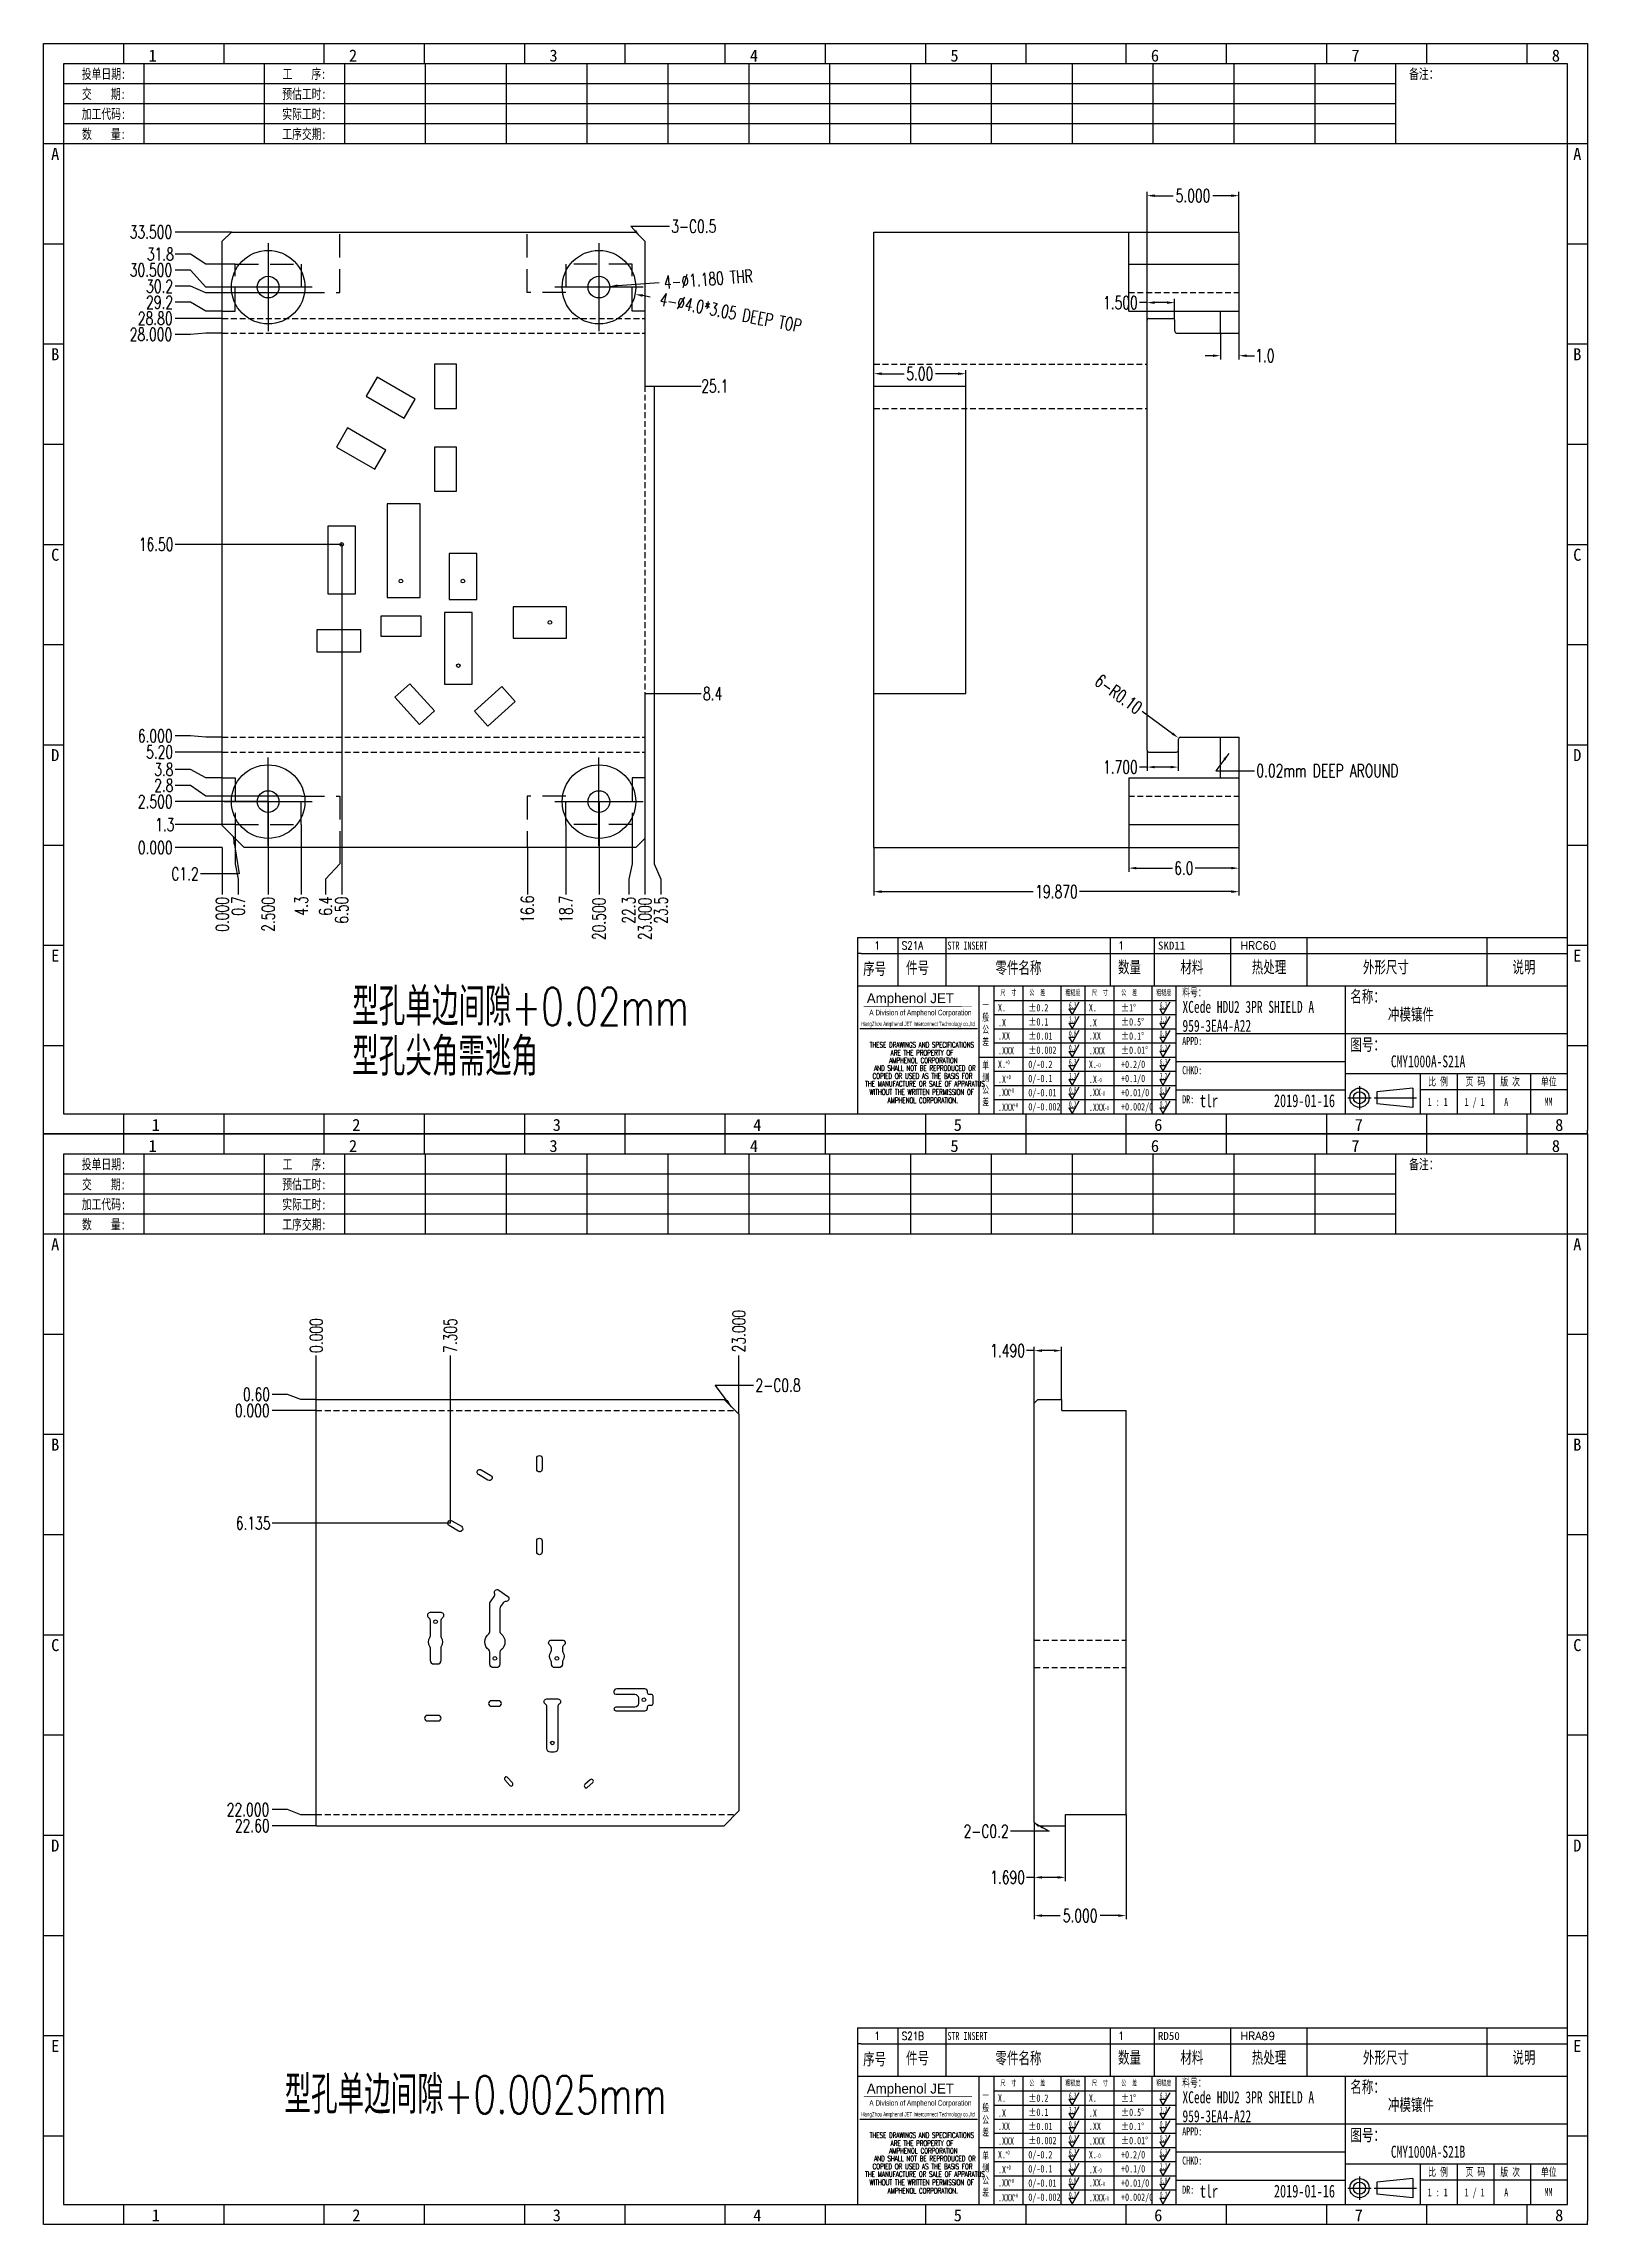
# Model space of a CAD drawing. Header units: millimetres. Extents: x -2852 to 5627, y -2271 to 1849.
# Drawn here: x -2726 to -2642, y -483 to -364.3 of the extents above; entities that cross this region are included whole.
import ezdxf
from ezdxf.enums import TextEntityAlignment as Align

# ---------------------------------------------------------------- set-up
doc = ezdxf.new("R2010")
doc.units = ezdxf.units.MM
doc.header["$PDSIZE"] = 3
for name, pattern in [('CENTER', [50.8, 31.75, -6.35, 6.35, -6.35]), ('DASHED', [19.05, 12.7, -6.35]), ('DASHED2', [9.525, 6.35, -3.175])]:
    doc.linetypes.add(name, pattern=pattern)
for name, color, linetype in [('1', 7, 'Continuous'), ('11', 4, 'DASHED2'), ('41', 1, 'Continuous'), ('PUNCH', 1, 'Continuous'), ('S01', 170, 'Continuous')]:
    doc.layers.add(name, color=color, linetype=linetype)
doc.styles.add('CH', font='仿宋_GB2312_0.ttf')
doc.styles.add('jet01', font='simplex.shx', dxfattribs={"width": 0.7, "bigfont": 'hztxt.shx'})
doc.styles.add('jet02', font='simplex.shx', dxfattribs={"width": 0.7})
doc.styles.add('SIMPLEX', font='SIMPLEX')
doc.styles.get("Standard").update_dxf_attribs({"font": '仿宋_GB2312_0.ttf', "width": 0.7})
doc.styles.add('TEXTSTYLE_1', font='TRIUMB.TTF')
doc.styles.add('TEXTSTYLE_2', font='TRIUM.TTF')
doc.styles.add('tk', font='', dxfattribs={"width": 0.7})
doc.styles.add('tk 2', font='仿宋_GB2312_0.ttf', dxfattribs={"width": 0.65})
doc.styles.add('tk 4', font='simplex.shx', dxfattribs={"width": 0.65, "bigfont": 'bigfont.shx'})
doc.styles.get('tk').set_extended_font_data('NSimSun')
doc.dimstyles.new('jet02', dxfattribs={"dimtxt": 3.5, "dimasz": 2.1, "dimexe": 1, "dimexo": 0, "dimgap": 0.5, "dimtad": 0, "dimtoh": 1, "dimdec": 3, "dimzin": 9, "dimdsep": 46, "dimtxsty": 'jet02', "dimcen": 0, "dimclrt": 256, "dimazin": 2, "dimtfac": 1, "dimtdec": 3, "dimtofl": 0, "dimtmove": 0, "dimatfit": 1, "dimfxl": 1, "dimarcsym": 0})

msp = doc.modelspace()

# ---------------------------------------------------------------- texts
at = {"layer": '1', "ltscale": 0.05, "style": 'jet01', "width": 0.7}
for s, height, p in [('型孔单边间隙+0.02mm', 2.064003, (-2709.1779, -417.7389)), ('型孔尖角需逃角', 2.064, (-2709.1779, -420.4659)), ('型孔单边间隙+0.0025mm', 2.064003, (-2712.8628, -476.9643))]:
    msp.add_text(s, height=height, dxfattribs=at).set_placement(p)
at = {"layer": '41', "ltscale": 0.05, "char_height": 0.7, "style": 'jet02'}
for s, insert, attachment_point in [('3-C0.5', (-2691.8206, -374.2328), 4), ('0.02mm DEEP AROUND', (-2659.9806, -403.866), 4), ('C1.2', (-2717.5301, -409.4837), 6), ('2-C0.8', (-2687.2359, -437.3137), 4), ('2-C0.2', (-2673.4558, -461.5864), 6)]:
    msp.add_mtext(s, dxfattribs=dict(at, insert=insert, attachment_point=attachment_point))

# ---------------------------------------------------------------- blocks, each defined once
blk = doc.blocks.new('S01-PILOT119')
at = {"layer": 'S01', "color": 6, "linetype": 'CENTER'}
for p, q in [((0, 2.4), (0, -2.4)), ((2.4, 0), (-2.4, 0))]:
    blk.add_line(p, q, dxfattribs=at)
at = {"layer": 'S01', "linetype": 'Continuous'}
for radius in [2, 0.59]:
    blk.add_circle((0, 0), radius, dxfattribs=at)
blk = doc.blocks.new('*D72')
at = {"layer": '41', "ltscale": 0.05}
for p, q in [((-1765.59, -2860.48), (-1765.59, -2863.08)), ((-1745.72, -2860.48), (-1745.72, -2863.08)), ((-1765.17, -2862.88), (-1756.92, -2862.88)), ((-1746.14, -2862.88), (-1754.39, -2862.88))]:
    blk.add_line(p, q, dxfattribs=at)
for points in [[(-1765.17, -2862.81), (-1765.17, -2862.95), (-1765.59, -2862.88)], [(-1746.14, -2862.81), (-1746.14, -2862.95), (-1745.72, -2862.88)]]:
    blk.add_solid(points, dxfattribs=at)
at = {"layer": 'Defpoints', "color": 0, "ltscale": 0.05}
for p in [(-1765.59, -2860.48), (-1745.72, -2860.48), (-1745.72, -2862.88)]:
    blk.add_point(p, dxfattribs=at)
at = {"layer": '41', "ltscale": 0.05, "insert": (-1755.65, -2862.88), "char_height": 0.7, "attachment_point": 5, "style": 'jet02'}
blk.add_mtext('19.870', dxfattribs=at)
blk = doc.blocks.new('A3-N')
at = {"layer": '1', "color": 1}
for p, q in [((0, 0), (0, 296.73)), ((0, 296.73), (420, 296.73)), ((21.82, 291.27), (21.82, 296.73)), ((49.09, 291.27), (49.09, 296.73)), ((76.36, 291.27), (76.36, 296.73)), ((103.64, 291.27), (103.64, 296.73)), ((103.64, 291.27), (103.64, 296.73)), ((103.64, 291.27), (103.64, 296.73)), ((130.91, 291.27), (130.91, 296.73)), ((158.18, 291.27), (158.18, 296.73)), ((185.45, 291.27), (185.45, 296.73)), ((212.73, 291.27), (212.73, 296.73)), ((240, 291.27), (240, 296.73)), ((267.27, 291.27), (267.27, 296.73)), ((294.55, 291.27), (294.55, 296.73)), ((321.82, 291.27), (321.82, 296.73)), ((349.09, 291.27), (349.09, 296.73)), ((376.36, 291.27), (376.36, 296.73)), ((403.64, 291.27), (403.64, 296.73)), ((420, 296.73), (420, 1)), ((5.45, 269.45), (0, 269.45)), ((420, 269.45), (414.55, 269.45)), ((5.45, 242.18), (0, 242.18)), ((420, 242.18), (414.55, 242.18)), ((5.45, 214.91), (0, 214.91)), ((420, 214.91), (414.55, 214.91)), ((5.45, 187.64), (0, 187.64)), ((420, 187.64), (414.55, 187.64)), ((5.45, 160.36), (0, 160.36)), ((420, 160.36), (414.55, 160.36)), ((5.45, 133.09), (0, 133.09)), ((420, 133.09), (414.55, 133.09)), ((5.45, 105.82), (0, 105.82)), ((420, 105.82), (414.55, 105.82)), ((5.45, 78.55), (0, 78.55)), ((420, 78.55), (414.55, 78.55)), ((5.45, 51.27), (0, 51.27)), ((222.45, 49.09), (221.45, 49.09)), ((221.45, 49.09), (221.45, 40.36)), ((222.45, 49.09), (414.55, 49.09)), ((232.36, 49.09), (232.36, 40.36)), ((245.45, 49.09), (245.45, 40.36)), ((290.18, 49.09), (290.18, 40.36)), ((302.18, 49.09), (302.18, 40.36)), ((322.91, 49.09), (322.91, 40.36)), ((343.64, 49.09), (343.64, 40.36)), ((392.73, 40.36), (392.73, 49.09)), ((420, 51.27), (414.55, 51.27)), ((258.55, 40.36), (258.55, 5.44)), ((266.45, 40.36), (266.45, 5.44)), ((276.78, 40.36), (276.78, 5.45)), ((291.18, 40.36), (291.18, 5.45)), ((301.51, 40.37), (301.51, 5.46)), ((308.01, 40.36), (308.01, 5.45)), ((354.09, 40.36), (354.09, 5.45)), ((308.01, 32.39), (258.55, 32.39)), ((5.45, 24), (0, 24)), ((308.01, 28.54), (258.55, 28.54)), ((308.01, 24.69), (258.55, 24.69)), ((414.55, 27.27), (308.01, 27.27)), ((420, 24), (414.55, 24)), ((354.09, 19.63), (308.01, 19.63)), ((308.01, 16.99), (258.55, 16.99)), ((308.01, 13.14), (258.55, 13.14)), ((308.01, 11.99), (354.09, 11.99)), ((414.55, 16.36), (354.09, 16.36)), ((372.51, 12.49), (362.69, 11.5)), ((372.51, 12.49), (372.51, 7.25)), ((374.55, 16.36), (374.55, 5.45)), ((414.55, 12), (374.55, 12)), ((384.55, 16.36), (384.55, 5.45)), ((394.55, 16.36), (394.55, 5.45)), ((404.55, 16.36), (404.55, 5.45)), ((308.01, 9.29), (258.55, 9.29)), ((362.69, 11.5), (362.69, 8.23)), ((372.51, 7.25), (362.69, 8.23)), ((1, 0), (0, 0)), ((420, 0), (1, 0)), ((21.82, 0), (21.82, 5.45)), ((49.09, 0), (49.09, 5.45)), ((76.36, 0), (76.36, 5.45)), ((103.64, 0), (103.64, 5.45)), ((130.91, 0), (130.91, 5.45)), ((158.18, 0), (158.18, 5.45)), ((185.45, 0), (185.45, 5.45)), ((212.73, 0), (212.73, 5.45)), ((240, 0), (240, 5.45)), ((267.27, 0), (267.27, 5.45)), ((294.55, 0), (294.55, 5.45)), ((321.82, 0), (321.82, 5.45)), ((349.09, 0), (349.09, 5.45)), ((376.36, 0), (376.36, 5.45)), ((403.64, 0), (403.64, 5.45)), ((420, 0), (420, 1))]:
    blk.add_line(p, q, dxfattribs=at)
at = {"layer": '1'}
for p, q in [((414.55, 278.18), (414.55, 284.73)), ((221.45, 40.36), (221.45, 5.45)), ((221.45, 40.36), (414.55, 40.36)), ((221.45, 40.36), (414.55, 40.36)), ((254.41, 40.36), (254.41, 5.45)), ((308.01, 36.24), (258.55, 36.24)), ((283.28, 40.36), (283.28, 5.45)), ((222.08, 28.67), (254.12, 28.67)), ((308.01, 20.84), (254.41, 20.84))]:
    blk.add_line(p, q, dxfattribs=at)
at = {"layer": '1', "color": 1, "ltscale": 0.05}
for p, q in [((281.68, 35.84), (279.79, 32.56)), ((306.41, 35.84), (304.52, 32.56)), ((278.93, 34.04), (279.79, 32.56)), ((278.93, 34.04), (280.65, 34.04)), ((278.93, 30.19), (279.79, 28.71)), ((278.93, 30.19), (280.65, 30.19)), ((281.68, 31.99), (279.79, 28.71)), ((303.66, 34.05), (304.52, 32.56)), ((303.66, 34.05), (305.38, 34.05)), ((303.66, 30.2), (305.38, 30.2)), ((303.66, 30.2), (304.52, 28.71)), ((306.41, 31.99), (304.52, 28.71)), ((278.93, 26.34), (279.79, 24.86)), ((278.93, 26.34), (280.65, 26.34)), ((281.68, 28.14), (279.79, 24.86)), ((281.68, 24.29), (279.79, 21.01)), ((303.66, 26.35), (304.52, 24.86)), ((303.66, 26.35), (305.38, 26.35)), ((306.41, 28.14), (304.52, 24.86)), ((306.41, 24.29), (304.52, 21.01)), ((278.93, 22.49), (280.65, 22.49)), ((278.93, 22.49), (279.79, 21.01)), ((278.93, 18.66), (279.79, 17.17)), ((278.93, 18.66), (280.65, 18.66)), ((281.68, 20.45), (279.79, 17.17)), ((303.66, 22.5), (305.38, 22.5)), ((303.66, 22.5), (304.52, 21.01)), ((303.66, 18.66), (304.52, 17.18)), ((303.66, 18.66), (305.38, 18.66)), ((306.41, 20.46), (304.52, 17.18)), ((278.93, 14.81), (280.65, 14.81)), ((278.93, 14.81), (279.79, 13.32)), ((281.68, 16.6), (279.79, 13.32)), ((281.68, 12.75), (279.79, 9.47)), ((303.66, 14.81), (305.38, 14.81)), ((303.66, 14.81), (304.52, 13.33)), ((306.41, 16.61), (304.52, 13.33)), ((306.41, 12.76), (304.52, 9.48)), ((278.93, 10.96), (279.79, 9.47)), ((278.93, 10.96), (280.65, 10.96)), ((278.93, 7.11), (279.79, 5.62)), ((278.93, 7.11), (280.65, 7.11)), ((281.68, 8.9), (279.79, 5.62)), ((303.66, 10.96), (304.52, 9.48)), ((303.66, 10.96), (305.38, 10.96)), ((303.66, 7.11), (305.38, 7.11)), ((303.66, 7.11), (304.52, 5.63)), ((306.41, 8.91), (304.52, 5.63))]:
    blk.add_line(p, q, dxfattribs=at)
at = {"layer": '1', "color": 1, "ltscale": 0.1}
for p, q in [((358.01, 13.02), (358.01, 6.71)), ((354.86, 9.87), (361.17, 9.87)), ((362.03, 9.87), (373.54, 9.87))]:
    blk.add_line(p, q, dxfattribs=at)
at = {"layer": '1'}
blk.add_lwpolyline([(221.45, 5.45), (414.55, 5.45), (414.55, 291.27), (5.45, 291.27), (5.45, 5.45), (414.55, 5.45)], dxfattribs=at)
at = {"layer": '1', "color": 7, "linetype": 'Continuous', "const_width": 0.123}
blk.add_lwpolyline([(223.11, 34.74), (252.6, 34.76)], dxfattribs=at)
at = {"layer": '1', "color": 1}
for radius in [2.62, 1.64]:
    blk.add_circle((358.01, 9.87), radius, dxfattribs=at)
at = {"layer": '41'}
for p, q in [((27.27, 291.27), (27.27, 269.45)), ((60, 291.27), (60, 269.45)), ((81.82, 291.27), (81.82, 269.45)), ((103.82, 291.27), (103.82, 269.45)), ((125.82, 291.27), (125.82, 269.45)), ((147.82, 291.27), (147.82, 269.45)), ((169.82, 291.27), (169.82, 269.45)), ((191.82, 291.27), (191.82, 269.45)), ((213.82, 291.27), (213.82, 269.45)), ((235.82, 291.27), (235.82, 269.45)), ((257.82, 291.27), (257.82, 269.45)), ((279.82, 291.27), (279.82, 269.45)), ((301.82, 291.27), (301.82, 269.45)), ((323.82, 291.27), (323.82, 269.45)), ((345.82, 291.27), (345.82, 269.45)), ((367.82, 291.27), (367.82, 269.45)), ((367.82, 285.82), (5.45, 285.82)), ((367.82, 280.36), (5.45, 280.36)), ((367.82, 274.91), (5.45, 274.91)), ((414.55, 269.45), (5.45, 269.45))]:
    blk.add_line(p, q, dxfattribs=at)
at = {"layer": '1', "color": 1}
for s, p in [('1', (29.64, 295.11)), ('2', (84.18, 295.11)), ('3', (138.73, 295.11)), ('4', (193.27, 295.11)), ('5', (247.82, 295.11)), ('6', (302.36, 295.11)), ('7', (356.91, 295.11)), ('8', (411.45, 295.11)), ('1', (30.53, 4.11)), ('2', (85.08, 4.11)), ('3', (139.62, 4.11)), ('4', (194.17, 4.11)), ('5', (248.72, 4.11)), ('6', (303.26, 4.11)), ('7', (357.81, 4.11)), ('8', (412.35, 4.11))]:
    blk.add_text(s, height=3.27, dxfattribs=at).set_placement(p, align=Align.TOP_CENTER)
at = {"layer": '1', "style": 'tk', "width": 0.7}
for s, p in [('投单日期:', (16.36, 288.55)), ('工    序:', (70.91, 288.55)), ('备注：', (375.51, 288.55)), ('加工代码:', (16.36, 277.64)), ('交    期:', (16.36, 283.09)), ('预估工时:', (70.91, 283.09)), ('实际工时:', (70.91, 277.64)), ('数    量:', (16.36, 272.18)), ('工序交期:', (70.91, 272.18))]:
    blk.add_text(s, height=2.727, dxfattribs=at).set_placement(p, align=Align.MIDDLE)
at = {"layer": '1', "color": 1}
for s, p in [('A', (2.04, 268.36)), ('B', (2.04, 213.82)), ('C', (2.04, 159.27)), ('D', (2.04, 104.73)), ('E', (2.04, 50.18))]:
    blk.add_text(s, height=3.27, dxfattribs=at).set_placement(p, align=Align.TOP_LEFT)
for s, p in [('A', (418.37, 268.36)), ('B', (418.37, 213.82)), ('C', (418.37, 159.27)), ('D', (418.37, 104.73)), ('E', (418.37, 50.18))]:
    blk.add_text(s, height=3.27, dxfattribs=at).set_placement(p, align=Align.TOP_RIGHT)
at = {"layer": '1', "color": 1, "style": 'tk 2', "width": 0.7}
for s, height, p in [('数量', 3.273, (292.3, 43.78)), ('材料', 3.273, (309.27, 43.78)), ('热处理', 3.273, (328.71, 43.78)), ('外形尺寸', 3.273, (358.94, 43.78)), ('说明', 3.273, (399.61, 43.78)), ('序号', 3.273, (222.96, 43.34)), ('件号', 3.273, (234.62, 43.61)), ('零件名称', 3.273, (258.97, 43.61)), ('料号：', 2.182, (309.77, 37.46)), ('名称：', 3.273, (355.52, 35.79)), ('图号：', 3.273, (355.52, 22.7)), ('比 例', 2.182, (376.69, 13.18)), ('页 码', 2.182, (386.85, 13.18)), ('版 次', 2.182, (396.31, 13.18)), ('单位', 2.182, (407.35, 13.18))]:
    blk.add_text(s, height=height, dxfattribs=at).set_placement(p)
at = {"layer": '1', "color": 7, "linetype": 'Continuous', "style": 'TEXTSTYLE_1'}
blk.add_text('Amphenol JET', height=2.7, dxfattribs=at).set_placement((223.96, 35.61))
at = {"layer": '1', "color": 1, "ltscale": 0.05, "style": 'tk 2', "width": 0.5}
for s, p in [('6.3', (279.01, 34.26)), ('6.3', (303.74, 34.27)), ('3.2', (279.01, 30.41)), ('3.2', (303.74, 30.42)), ('0.8', (279.01, 26.56)), ('0.2', (279.01, 22.71)), ('0.8', (303.74, 26.57)), ('0.2', (303.74, 22.72)), ('6.3', (279.01, 18.87)), ('6.3', (303.74, 18.88)), ('3.2', (279.01, 15.02)), ('0.8', (279.01, 11.17)), ('3.2', (303.74, 15.03)), ('0.8', (303.74, 11.18)), ('0.2', (279.01, 7.32)), ('0.2', (303.74, 7.33))]:
    blk.add_text(s, height=1.6, dxfattribs=at).set_placement(p)
at = {"layer": '1', "color": 7, "linetype": 'Continuous'}
for s, height, style, width, p in [('HangZhou Amphenol JET Interconnect Technology co.,ltd ', 1.2, 'TEXTSTYLE_2', 0.6, (222.47, 29.36)), ('A Division of Amphenol Corporation', 1.5, 'TEXTSTYLE_2', 0.7, (224.64, 32.29)), ('THESE DRAWINGS AND SPECIFICATIONS', 1.5, 'tk 4', 0.6, (224.73, 23.52)), ('AND SHALL NOT BE REPRODUCED OR', 1.5, 'tk 4', 0.6, (225.95, 17.17)), ('AMPHENOL CORPORATION', 1.5, 'tk 4', 0.6, (230.04, 19.27)), ('ARE THE PROPERTY OF', 1.5, 'tk 4', 0.6, (230.45, 21.35)), ('THE MANUFACTURE OR SALE OF APPARATUS', 1.5, 'tk 4', 0.6, (223.5, 12.92)), ('WITHOUT THE WRITTEN PERMISSION OF', 1.5, 'tk 4', 0.6, (224.73, 10.67)), ('COPIED OR USED AS THE BASIS FOR', 1.5, 'tk 4', 0.6, (225.54, 15.02)), ('AMPHENOL CORPORATION.', 1.5, 'tk 4', 0.6, (229.63, 8.4))]:
    blk.add_text(s, height=height, dxfattribs=dict(at, style=style, width=width)).set_placement(p)
at = {"layer": '1', "color": 1, "style": 'tk 2', "width": 0.7}
for s, p in [('X.', (259.64, 34.37)), ('.X', (259.64, 30.28)), ('%%P0.2', (267.9, 34.37)), ('%%P0.1', (267.9, 30.52)), ('X.', (284.37, 34.37)), ('.X', (284.37, 30.28)), ('%%P1%%D', (293.12, 34.37)), ('%%P0.5%%D', (293.12, 30.52)), ('.XX', (259.64, 26.71)), ('%%P0.01', (267.9, 26.67)), ('%%P0.002', (267.9, 22.82)), ('.XX', (284.37, 26.71)), ('%%P0.1%%D', (293.12, 26.67)), ('%%P0.01%%D', (293.12, 22.82)), ('X.', (259.64, 18.97)), ('.XXX', (259.64, 22.68)), ('0/-0.2', (267.9, 18.97)), ('X.', (284.37, 18.97)), ('.XXX', (284.37, 22.68)), ('+0.2/0', (293.12, 18.97)), ('.X', (259.64, 14.88)), ('.XX', (259.64, 11.31)), ('0/-0.1', (267.9, 15.12)), ('0/-0.01', (267.9, 11.27)), ('.X', (284.37, 14.88)), ('.XX', (284.37, 11.31)), ('+0.1/0', (293.12, 15.12)), ('+0.01/0', (293.12, 11.27)), ('.XXX', (259.64, 7.28)), ('0/-0.002', (267.9, 7.42)), ('.XXX', (284.37, 7.28)), ('+0.002/0', (293.12, 7.42))]:
    blk.add_text(s, height=2, dxfattribs=at).set_placement(p, align=Align.MIDDLE_LEFT)
at = {"layer": '1', "style": 'tk 2', "width": 0.7}
for s, p in [('APPD:', (309.77, 24.21)), ('CHKD:', (309.77, 16.27)), ('DR:', (309.77, 8.35))]:
    blk.add_text(s, height=2.182, dxfattribs=at).set_placement(p)
at = {"layer": '1', "color": 7, "style": 'tk 2', "width": 0.7}
blk.add_text('MM', height=2.182, dxfattribs=at).set_placement((408.31, 7.75))
at = {"layer": '1', "color": 1, "ltscale": 0.05, "char_height": 1.5, "width": 6.3627, "attachment_point": 1, "style": 'tk 2'}
for s, insert in [('尺  寸', (260.31, 39.25)), ('公  差', (268.17, 39.25)), ('粗糙度', (277.98, 39.25)), ('尺  寸', (285.2, 39.25)), ('公  差', (293.18, 39.25)), ('粗糙度', (302.71, 39.26))]:
    blk.add_mtext(s, dxfattribs=dict(at, insert=insert))
at = {"layer": '1', "ltscale": 0.05, "char_height": 2, "width": 2.5195, "attachment_point": 1, "style": 'tk 2'}
for s, insert in [('一般公差', (255.39, 36.11)), ('单侧公差', (255.39, 19.71))]:
    blk.add_mtext(s, dxfattribs=dict(at, insert=insert))
at = {"layer": '1', "color": 1, "ltscale": 0.05, "char_height": 1.2, "width": 5.1396, "attachment_point": 1, "line_spacing_factor": 0.8, "style": 'tk 2'}
for s, insert in [('+0', (261.58, 20.13)), ('-0', (286.31, 19.33)), ('+0', (261.88, 16.09)), ('+0', (262.79, 12.45)), ('-0', (286.61, 15.29)), ('+0', (263.87, 8.44)), ('-0', (287.51, 11.65)), ('-0', (288.59, 7.64))]:
    blk.add_mtext(s, dxfattribs=dict(at, insert=insert))
at = {"layer": '1', "style": 'tk 2', "width": 0.7}
for tag, p in [('PATR-NO1', (309.84, 32.96)), ('PATR-NO2', (309.84, 27.81)), ('TITLE', (365.74, 30.9)), ('DWG-NO:', (366.54, 18.14))]:
    blk.add_attdef(tag, p, '', height=3.27, dxfattribs=at)
at = {"layer": '1', "color": 1, "style": 'tk 2', "width": 0.7}
for tag, p in [('DRAW', (314.55, 7.27)), ('DATE', (334.72, 7.32))]:
    blk.add_attdef(tag, p, '', height=3.49, dxfattribs=at)
at = {"layer": '1', "style": 'tk 2', "width": 0.7}
for tag, p in [('SCALE', (376.55, 8.73)), ('SHEET', (386.6, 8.72)), ('REV', (397.38, 8.73))]:
    blk.add_attdef(tag, text='', height=2.18, dxfattribs=at).set_placement(p, align=Align.MIDDLE_LEFT)
blk = doc.blocks.new('FB3')
at = {"layer": '1', "color": 1}
for p, q in [((0, 4.36), (193.09, 4.36)), ((0, 4.36), (0, 0)), ((10.91, 4.36), (10.91, 0)), ((24, 4.36), (24, 0)), ((68.73, 4.36), (68.73, 0)), ((80.73, 4.36), (80.73, 0)), ((101.45, 4.36), (101.45, 0)), ((122.18, 4.36), (122.18, 0)), ((171.27, 0), (171.27, 4.36))]:
    blk.add_line(p, q, dxfattribs=at)
at = {"layer": '1'}
for tag, style, p in [('ITEM', 'SIMPLEX', (4.36, 2.18)), ('PARTNO', 'SIMPLEX', (12, 2.18)), ('QTY', 'SIMPLEX', (74.18, 2.18)), ('MATL', 'CH', (81.72, 2.18)), ('FINISH', 'SIMPLEX', (104.17, 2.18)), ('SPEC', 'SIMPLEX', (130.91, 2.18)), ('REMARK', 'SIMPLEX', (174.06, 2.18))]:
    blk.add_attdef(tag, text='', height=2.18, dxfattribs=dict(at, style=style)).set_placement(p, align=Align.MIDDLE_LEFT)
at = {"layer": '1', "style": 'tk', "width": 0.7}
blk.add_attdef('DIE', text='', height=2.18, dxfattribs=at).set_placement((24.43, 2.18), align=Align.MIDDLE_LEFT)
blk = doc.blocks.new('*D776')
at = {"layer": '41', "ltscale": 0.05}
blk.add_line((-1801.04, -2860.48), (-1803.61, -2860.48), dxfattribs=at)
at = {"layer": 'Defpoints', "color": 0, "ltscale": 0.05}
for p in [(-1803.61, -2860.48), (-1801.04, -2860.48), (-1801.04, -2860.48)]:
    blk.add_point(p, dxfattribs=at)
at = {"layer": '41', "ltscale": 0.05, "insert": (-1804.69, -2860.48), "char_height": 0.7, "attachment_point": 5, "style": 'jet02'}
blk.add_mtext('0.000', dxfattribs=at)
blk = doc.blocks.new('*D777')
at = {"layer": '41', "ltscale": 0.05}
blk.add_line((-1800.34, -2859.23), (-1803.61, -2859.23), dxfattribs=at)
at = {"layer": 'Defpoints', "color": 0, "ltscale": 0.05}
for p in [(-1803.61, -2859.23), (-1800.34, -2859.23), (-1801.04, -2860.48)]:
    blk.add_point(p, dxfattribs=at)
at = {"layer": '41', "ltscale": 0.05, "insert": (-1804.17, -2859.23), "char_height": 0.7, "attachment_point": 5, "style": 'jet02'}
blk.add_mtext('1.3', dxfattribs=at)
blk = doc.blocks.new('*D778')
at = {"layer": '41', "ltscale": 0.05}
blk.add_line((-1798.54, -2857.98), (-1803.61, -2857.98), dxfattribs=at)
at = {"layer": 'Defpoints', "color": 0, "ltscale": 0.05}
for p in [(-1803.61, -2857.98), (-1798.54, -2857.98), (-1801.04, -2860.48)]:
    blk.add_point(p, dxfattribs=at)
at = {"layer": '41', "ltscale": 0.05, "insert": (-1804.69, -2857.98), "char_height": 0.7, "attachment_point": 5, "style": 'jet02'}
blk.add_mtext('2.500', dxfattribs=at)
blk = doc.blocks.new('*D779')
at = {"layer": '41', "ltscale": 0.05}
for p, q in [((-1802.77, -2857.1), (-1803.61, -2857.1)), ((-1801.93, -2857.68), (-1802.77, -2857.1)), ((-1796.74, -2857.68), (-1801.93, -2857.68))]:
    blk.add_line(p, q, dxfattribs=at)
at = {"layer": 'Defpoints', "color": 0, "ltscale": 0.05}
for p in [(-1803.61, -2857.1), (-1796.74, -2857.68), (-1801.04, -2860.48)]:
    blk.add_point(p, dxfattribs=at)
at = {"layer": '41', "ltscale": 0.05, "insert": (-1804.22, -2857.1), "char_height": 0.7, "attachment_point": 5, "style": 'jet02'}
blk.add_mtext('2.8', dxfattribs=at)
blk = doc.blocks.new('*D780')
at = {"layer": '41', "ltscale": 0.05}
for p, q in [((-1802.77, -2856.23), (-1803.61, -2856.23)), ((-1801.93, -2856.68), (-1802.77, -2856.23)), ((-1801.04, -2856.68), (-1801.93, -2856.68))]:
    blk.add_line(p, q, dxfattribs=at)
at = {"layer": 'Defpoints', "color": 0, "ltscale": 0.05}
for p in [(-1803.61, -2856.23), (-1801.04, -2856.68), (-1801.04, -2860.48)]:
    blk.add_point(p, dxfattribs=at)
at = {"layer": '41', "ltscale": 0.05, "insert": (-1804.22, -2856.23), "char_height": 0.7, "attachment_point": 5, "style": 'jet02'}
blk.add_mtext('3.8', dxfattribs=at)
blk = doc.blocks.new('*D781')
at = {"layer": '41', "ltscale": 0.05}
blk.add_line((-1801.04, -2855.28), (-1803.61, -2855.28), dxfattribs=at)
at = {"layer": 'Defpoints', "color": 0, "ltscale": 0.05}
for p in [(-1803.61, -2855.28), (-1801.04, -2855.28), (-1801.04, -2860.48)]:
    blk.add_point(p, dxfattribs=at)
at = {"layer": '41', "ltscale": 0.05, "insert": (-1804.45, -2855.28), "char_height": 0.7, "attachment_point": 5, "style": 'jet02'}
blk.add_mtext('5.20', dxfattribs=at)
blk = doc.blocks.new('*D782')
at = {"layer": '41', "ltscale": 0.05}
for p, q in [((-1802.77, -2854.4), (-1803.61, -2854.4)), ((-1801.93, -2854.48), (-1802.77, -2854.4)), ((-1801.04, -2854.48), (-1801.93, -2854.48))]:
    blk.add_line(p, q, dxfattribs=at)
at = {"layer": 'Defpoints', "color": 0, "ltscale": 0.05}
for p in [(-1803.61, -2854.4), (-1801.04, -2854.48), (-1801.04, -2860.48)]:
    blk.add_point(p, dxfattribs=at)
at = {"layer": '41', "ltscale": 0.05, "insert": (-1804.69, -2854.4), "char_height": 0.7, "attachment_point": 5, "style": 'jet02'}
blk.add_mtext('6.000', dxfattribs=at)
blk = doc.blocks.new('*D783')
at = {"layer": '41', "ltscale": 0.05}
blk.add_line((-1794.54, -2843.98), (-1803.61, -2843.98), dxfattribs=at)
at = {"layer": 'Defpoints', "color": 0, "ltscale": 0.05}
for p in [(-1803.61, -2843.98), (-1794.54, -2843.98), (-1801.04, -2860.48)]:
    blk.add_point(p, dxfattribs=at)
at = {"layer": '41', "ltscale": 0.05, "insert": (-1804.64, -2843.98), "char_height": 0.7, "attachment_point": 5, "style": 'jet02'}
blk.add_mtext('16.50', dxfattribs=at)
blk = doc.blocks.new('*D784')
at = {"layer": '41', "ltscale": 0.05}
for p, q in [((-1802.77, -2832.55), (-1803.61, -2832.55)), ((-1801.93, -2832.48), (-1802.77, -2832.55)), ((-1801.04, -2832.48), (-1801.93, -2832.48))]:
    blk.add_line(p, q, dxfattribs=at)
at = {"layer": 'Defpoints', "color": 0, "ltscale": 0.05}
for p in [(-1803.61, -2832.55), (-1801.04, -2832.48), (-1801.04, -2860.48)]:
    blk.add_point(p, dxfattribs=at)
at = {"layer": '41', "ltscale": 0.05, "insert": (-1804.92, -2832.55), "char_height": 0.7, "attachment_point": 5, "style": 'jet02'}
blk.add_mtext('28.000', dxfattribs=at)
blk = doc.blocks.new('*D785')
at = {"layer": '41', "ltscale": 0.05}
blk.add_line((-1801.04, -2831.68), (-1803.61, -2831.68), dxfattribs=at)
at = {"layer": 'Defpoints', "color": 0, "ltscale": 0.05}
for p in [(-1803.61, -2831.68), (-1801.04, -2831.68), (-1801.04, -2860.48)]:
    blk.add_point(p, dxfattribs=at)
at = {"layer": '41', "ltscale": 0.05, "insert": (-1804.69, -2831.68), "char_height": 0.7, "attachment_point": 5, "style": 'jet02'}
blk.add_mtext('28.80', dxfattribs=at)
blk = doc.blocks.new('*D786')
at = {"layer": '41', "ltscale": 0.05}
for p, q in [((-1802.77, -2830.8), (-1803.61, -2830.8)), ((-1801.93, -2831.28), (-1802.77, -2830.8)), ((-1801.04, -2831.28), (-1801.93, -2831.28))]:
    blk.add_line(p, q, dxfattribs=at)
at = {"layer": 'Defpoints', "color": 0, "ltscale": 0.05}
for p in [(-1803.61, -2830.8), (-1801.04, -2831.28), (-1801.04, -2860.48)]:
    blk.add_point(p, dxfattribs=at)
at = {"layer": '41', "ltscale": 0.05, "insert": (-1804.45, -2830.8), "char_height": 0.7, "attachment_point": 5, "style": 'jet02'}
blk.add_mtext('29.2', dxfattribs=at)
blk = doc.blocks.new('*D787')
at = {"layer": '41', "ltscale": 0.05}
for p, q in [((-1802.77, -2829.93), (-1803.61, -2829.93)), ((-1801.93, -2830.28), (-1802.77, -2829.93)), ((-1796.74, -2830.28), (-1801.93, -2830.28))]:
    blk.add_line(p, q, dxfattribs=at)
at = {"layer": 'Defpoints', "color": 0, "ltscale": 0.05}
for p in [(-1803.61, -2829.93), (-1796.74, -2830.28), (-1801.04, -2860.48)]:
    blk.add_point(p, dxfattribs=at)
at = {"layer": '41', "ltscale": 0.05, "insert": (-1804.45, -2829.93), "char_height": 0.7, "attachment_point": 5, "style": 'jet02'}
blk.add_mtext('30.2', dxfattribs=at)
blk = doc.blocks.new('*D788')
at = {"layer": '41', "ltscale": 0.05}
for p, q in [((-1802.77, -2829.05), (-1803.61, -2829.05)), ((-1801.93, -2829.98), (-1802.77, -2829.05)), ((-1798.54, -2829.98), (-1801.93, -2829.98))]:
    blk.add_line(p, q, dxfattribs=at)
at = {"layer": 'Defpoints', "color": 0, "ltscale": 0.05}
for p in [(-1803.61, -2829.05), (-1798.54, -2829.98), (-1801.04, -2860.48)]:
    blk.add_point(p, dxfattribs=at)
at = {"layer": '41', "ltscale": 0.05, "insert": (-1804.92, -2829.05), "char_height": 0.7, "attachment_point": 5, "style": 'jet02'}
blk.add_mtext('30.500', dxfattribs=at)
blk = doc.blocks.new('*D789')
at = {"layer": '41', "ltscale": 0.05}
for p, q in [((-1802.77, -2828.18), (-1803.61, -2828.18)), ((-1801.93, -2828.73), (-1802.77, -2828.18)), ((-1800.34, -2828.73), (-1801.93, -2828.73))]:
    blk.add_line(p, q, dxfattribs=at)
at = {"layer": 'Defpoints', "color": 0, "ltscale": 0.05}
for p in [(-1803.61, -2828.18), (-1800.34, -2828.73), (-1801.04, -2860.48)]:
    blk.add_point(p, dxfattribs=at)
at = {"layer": '41', "ltscale": 0.05, "insert": (-1804.41, -2828.18), "char_height": 0.7, "attachment_point": 5, "style": 'jet02'}
blk.add_mtext('31.8', dxfattribs=at)
blk = doc.blocks.new('*D790')
at = {"layer": '41', "ltscale": 0.05}
blk.add_line((-1800.54, -2826.98), (-1803.61, -2826.98), dxfattribs=at)
at = {"layer": 'Defpoints', "color": 0, "ltscale": 0.05}
for p in [(-1803.61, -2826.98), (-1800.54, -2826.98), (-1801.04, -2860.48)]:
    blk.add_point(p, dxfattribs=at)
at = {"layer": '41', "ltscale": 0.05, "insert": (-1804.92, -2826.98), "char_height": 0.7, "attachment_point": 5, "style": 'jet02'}
blk.add_mtext('33.500', dxfattribs=at)
blk = doc.blocks.new('*D791')
at = {"layer": '41', "ltscale": 0.05}
blk.add_line((-1777.54, -2852.1), (-1774.98, -2852.1), dxfattribs=at)
at = {"layer": 'Defpoints', "color": 0, "ltscale": 0.05}
for p in [(-1777.54, -2852.1), (-1774.98, -2852.1), (-1801.04, -2860.48)]:
    blk.add_point(p, dxfattribs=at)
at = {"layer": '41', "ltscale": 0.05, "insert": (-1774.36, -2852.1), "char_height": 0.7, "attachment_point": 5, "style": 'jet02'}
blk.add_mtext('8.4', dxfattribs=at)
blk = doc.blocks.new('*D792')
at = {"layer": '41', "ltscale": 0.05}
blk.add_line((-1777.54, -2835.36), (-1774.98, -2835.36), dxfattribs=at)
at = {"layer": 'Defpoints', "color": 0, "ltscale": 0.05}
for p in [(-1777.54, -2835.36), (-1774.98, -2835.36), (-1801.04, -2860.48)]:
    blk.add_point(p, dxfattribs=at)
at = {"layer": '41', "ltscale": 0.05, "insert": (-1774.24, -2835.36), "char_height": 0.7, "attachment_point": 5, "style": 'jet02'}
blk.add_mtext('25.1', dxfattribs=at)
blk = doc.blocks.new('*D793')
at = {"layer": '41', "ltscale": 0.05}
blk.add_line((-1801.04, -2860.48), (-1801.04, -2863.04), dxfattribs=at)
at = {"layer": 'Defpoints', "color": 0, "ltscale": 0.05}
for p in [(-1801.04, -2860.48), (-1801.04, -2860.48), (-1801.04, -2863.04)]:
    blk.add_point(p, dxfattribs=at)
at = {"layer": '41', "ltscale": 0.05, "insert": (-1801.04, -2864.12), "char_height": 0.7, "attachment_point": 5, "rotation": 90, "style": 'jet02'}
blk.add_mtext('0.000', dxfattribs=at)
blk = doc.blocks.new('*D794')
at = {"layer": '41', "ltscale": 0.05}
for p, q in [((-1800.34, -2859.23), (-1800.34, -2861.36)), ((-1800.34, -2861.36), (-1800.17, -2862.2)), ((-1800.17, -2862.2), (-1800.17, -2863.04))]:
    blk.add_line(p, q, dxfattribs=at)
at = {"layer": 'Defpoints', "color": 0, "ltscale": 0.05}
for p in [(-1800.34, -2859.23), (-1801.04, -2860.48), (-1800.17, -2863.04)]:
    blk.add_point(p, dxfattribs=at)
at = {"layer": '41', "ltscale": 0.05, "insert": (-1800.17, -2863.66), "char_height": 0.7, "attachment_point": 5, "rotation": 90, "style": 'jet02'}
blk.add_mtext('0.7', dxfattribs=at)
blk = doc.blocks.new('*D795')
at = {"layer": '41', "ltscale": 0.05}
blk.add_line((-1798.54, -2857.98), (-1798.54, -2863.04), dxfattribs=at)
at = {"layer": 'Defpoints', "color": 0, "ltscale": 0.05}
for p in [(-1798.54, -2857.98), (-1801.04, -2860.48), (-1798.54, -2863.04)]:
    blk.add_point(p, dxfattribs=at)
at = {"layer": '41', "ltscale": 0.05, "insert": (-1798.54, -2864.12), "char_height": 0.7, "attachment_point": 5, "rotation": 90, "style": 'jet02'}
blk.add_mtext('2.500', dxfattribs=at)
blk = doc.blocks.new('*D796')
at = {"layer": '41', "ltscale": 0.05}
blk.add_line((-1796.74, -2859.23), (-1796.74, -2863.04), dxfattribs=at)
at = {"layer": 'Defpoints', "color": 0, "ltscale": 0.05}
for p in [(-1796.74, -2859.23), (-1801.04, -2860.48), (-1796.74, -2863.04)]:
    blk.add_point(p, dxfattribs=at)
at = {"layer": '41', "ltscale": 0.05, "insert": (-1796.74, -2863.66), "char_height": 0.7, "attachment_point": 5, "rotation": 90, "style": 'jet02'}
blk.add_mtext('4.3', dxfattribs=at)
blk = doc.blocks.new('*D797')
at = {"layer": '41', "ltscale": 0.05}
for p, q in [((-1794.64, -2861.36), (-1795.42, -2862.2)), ((-1794.64, -2860.48), (-1794.64, -2861.36)), ((-1795.42, -2862.2), (-1795.42, -2863.04))]:
    blk.add_line(p, q, dxfattribs=at)
at = {"layer": 'Defpoints', "color": 0, "ltscale": 0.05}
for p in [(-1801.04, -2860.48), (-1794.64, -2860.48), (-1795.42, -2863.04)]:
    blk.add_point(p, dxfattribs=at)
at = {"layer": '41', "ltscale": 0.05, "insert": (-1795.42, -2863.67), "char_height": 0.7, "attachment_point": 5, "rotation": 90, "style": 'jet02'}
blk.add_mtext('6.4', dxfattribs=at)
blk = doc.blocks.new('*D798')
at = {"layer": '41', "ltscale": 0.05}
blk.add_line((-1794.54, -2843.98), (-1794.54, -2863.04), dxfattribs=at)
at = {"layer": 'Defpoints', "color": 0, "ltscale": 0.05}
for p in [(-1794.54, -2843.98), (-1801.04, -2860.48), (-1794.54, -2863.04)]:
    blk.add_point(p, dxfattribs=at)
at = {"layer": '41', "ltscale": 0.05, "insert": (-1794.54, -2863.89), "char_height": 0.7, "attachment_point": 5, "rotation": 90, "style": 'jet02'}
blk.add_mtext('6.50', dxfattribs=at)
blk = doc.blocks.new('*D799')
at = {"layer": '41', "ltscale": 0.05}
blk.add_line((-1784.44, -2860.48), (-1784.44, -2863.04), dxfattribs=at)
at = {"layer": 'Defpoints', "color": 0, "ltscale": 0.05}
for p in [(-1801.04, -2860.48), (-1784.44, -2860.48), (-1784.44, -2863.04)]:
    blk.add_point(p, dxfattribs=at)
at = {"layer": '41', "ltscale": 0.05, "insert": (-1784.44, -2863.83), "char_height": 0.7, "attachment_point": 5, "rotation": 90, "style": 'jet02'}
blk.add_mtext('16.6', dxfattribs=at)
blk = doc.blocks.new('*D800')
at = {"layer": '41', "ltscale": 0.05}
blk.add_line((-1782.34, -2859.23), (-1782.34, -2863.04), dxfattribs=at)
at = {"layer": 'Defpoints', "color": 0, "ltscale": 0.05}
for p in [(-1782.34, -2859.23), (-1801.04, -2860.48), (-1782.34, -2863.04)]:
    blk.add_point(p, dxfattribs=at)
at = {"layer": '41', "ltscale": 0.05, "insert": (-1782.34, -2863.84), "char_height": 0.7, "attachment_point": 5, "rotation": 90, "style": 'jet02'}
blk.add_mtext('18.7', dxfattribs=at)
blk = doc.blocks.new('*D801')
at = {"layer": '41', "ltscale": 0.05}
blk.add_line((-1780.54, -2857.98), (-1780.54, -2863.04), dxfattribs=at)
at = {"layer": 'Defpoints', "color": 0, "ltscale": 0.05}
for p in [(-1780.54, -2857.98), (-1801.04, -2860.48), (-1780.54, -2863.04)]:
    blk.add_point(p, dxfattribs=at)
at = {"layer": '41', "ltscale": 0.05, "insert": (-1780.54, -2864.36), "char_height": 0.7, "attachment_point": 5, "rotation": 90, "style": 'jet02'}
blk.add_mtext('20.500', dxfattribs=at)
blk = doc.blocks.new('*D802')
at = {"layer": '41', "ltscale": 0.05}
for p, q in [((-1778.74, -2859.23), (-1778.74, -2861.36)), ((-1778.74, -2861.36), (-1778.92, -2862.2)), ((-1778.92, -2862.2), (-1778.92, -2863.04))]:
    blk.add_line(p, q, dxfattribs=at)
at = {"layer": 'Defpoints', "color": 0, "ltscale": 0.05}
for p in [(-1778.74, -2859.23), (-1801.04, -2860.48), (-1778.92, -2863.04)]:
    blk.add_point(p, dxfattribs=at)
at = {"layer": '41', "ltscale": 0.05, "insert": (-1778.92, -2863.89), "char_height": 0.7, "attachment_point": 5, "rotation": 90, "style": 'jet02'}
blk.add_mtext('22.3', dxfattribs=at)
blk = doc.blocks.new('*D803')
at = {"layer": '41', "ltscale": 0.05}
blk.add_line((-1778.04, -2859.98), (-1778.04, -2863.04), dxfattribs=at)
at = {"layer": 'Defpoints', "color": 0, "ltscale": 0.05}
for p in [(-1778.04, -2859.98), (-1801.04, -2860.48), (-1778.04, -2863.04)]:
    blk.add_point(p, dxfattribs=at)
at = {"layer": '41', "ltscale": 0.05, "insert": (-1778.04, -2864.36), "char_height": 0.7, "attachment_point": 5, "rotation": 90, "style": 'jet02'}
blk.add_mtext('23.000', dxfattribs=at)
blk = doc.blocks.new('*D804')
at = {"layer": '41', "ltscale": 0.05}
for p, q in [((-1777.54, -2852.1), (-1777.54, -2861.36)), ((-1777.54, -2861.36), (-1777.17, -2862.2)), ((-1777.17, -2862.2), (-1777.17, -2863.04))]:
    blk.add_line(p, q, dxfattribs=at)
at = {"layer": 'Defpoints', "color": 0, "ltscale": 0.05}
for p in [(-1777.54, -2852.1), (-1801.04, -2860.48), (-1777.17, -2863.04)]:
    blk.add_point(p, dxfattribs=at)
at = {"layer": '41', "ltscale": 0.05, "insert": (-1777.17, -2863.89), "char_height": 0.7, "attachment_point": 5, "rotation": 90, "style": 'jet02'}
blk.add_mtext('23.5', dxfattribs=at)
blk = doc.blocks.new('*D805')
at = {"layer": '41', "ltscale": 0.05}
blk.add_line((-1777.26, -2829.74), (-1779.54, -2829.9), dxfattribs=at)
blk.add_solid([(-1779.54, -2829.83), (-1779.53, -2829.97), (-1779.96, -2829.94)], dxfattribs=at)
at = {"layer": 'Defpoints', "color": 0, "ltscale": 0.05}
for p in [(-1781.13, -2830.02), (-1779.96, -2829.94)]:
    blk.add_point(p, dxfattribs=at)
at = {"layer": '41', "ltscale": 0.05, "insert": (-1774.6, -2829.54), "char_height": 0.7, "attachment_point": 5, "rotation": 4.2427, "style": 'jet02'}
blk.add_mtext('4-∅1.180{\\C1; THR}', dxfattribs=at)
blk = doc.blocks.new('*D806')
at = {"layer": '41', "ltscale": 0.05}
blk.add_line((-1777.76, -2830.52), (-1778.17, -2830.44), dxfattribs=at)
blk.add_solid([(-1778.15, -2830.37), (-1778.18, -2830.51), (-1778.58, -2830.36)], dxfattribs=at)
at = {"layer": 'Defpoints', "color": 0, "ltscale": 0.05}
for p in [(-1782.51, -2829.6), (-1778.58, -2830.36)]:
    blk.add_point(p, dxfattribs=at)
at = {"layer": '41', "ltscale": 0.05, "insert": (-1773.38, -2831.36), "char_height": 0.7, "attachment_point": 5, "rotation": 349.0961, "style": 'jet02'}
blk.add_mtext('4-∅4.0*3.05 DEEP TOP', dxfattribs=at)
blk = doc.blocks.new('*D807')
at = {"layer": '41', "ltscale": 0.05}
for p, q in [((-1765.59, -2835.36), (-1765.59, -2834.49)), ((-1765.17, -2834.69), (-1763.93, -2834.69)), ((-1761.01, -2834.69), (-1762.24, -2834.69)), ((-1760.59, -2835.36), (-1760.59, -2834.49))]:
    blk.add_line(p, q, dxfattribs=at)
for points in [[(-1765.17, -2834.62), (-1765.17, -2834.76), (-1765.59, -2834.69)], [(-1761.01, -2834.62), (-1761.01, -2834.76), (-1760.59, -2834.69)]]:
    blk.add_solid(points, dxfattribs=at)
at = {"layer": 'Defpoints', "color": 0, "ltscale": 0.05}
for p in [(-1765.59, -2834.69), (-1765.59, -2835.36), (-1760.59, -2835.36)]:
    blk.add_point(p, dxfattribs=at)
at = {"layer": '41', "ltscale": 0.05, "insert": (-1763.09, -2834.69), "char_height": 0.7, "attachment_point": 5, "style": 'jet02'}
blk.add_mtext('5.00', dxfattribs=at)
blk = doc.blocks.new('*D808')
at = {"layer": '41', "ltscale": 0.05}
for p, q in [((-1750.72, -2831.78), (-1750.72, -2824.8)), ((-1745.72, -2826.98), (-1745.72, -2824.8)), ((-1750.3, -2825), (-1749.3, -2825)), ((-1746.14, -2825), (-1747.14, -2825))]:
    blk.add_line(p, q, dxfattribs=at)
for points in [[(-1750.3, -2824.93), (-1750.3, -2825.07), (-1750.72, -2825)], [(-1746.14, -2824.93), (-1746.14, -2825.07), (-1745.72, -2825)]]:
    blk.add_solid(points, dxfattribs=at)
at = {"layer": 'Defpoints', "color": 0, "ltscale": 0.05}
for p in [(-1745.72, -2825), (-1745.72, -2826.98), (-1750.72, -2831.78)]:
    blk.add_point(p, dxfattribs=at)
at = {"layer": '41', "ltscale": 0.05, "insert": (-1748.22, -2825), "char_height": 0.7, "attachment_point": 5, "style": 'jet02'}
blk.add_mtext('5.000', dxfattribs=at)
blk = doc.blocks.new('*D809')
at = {"layer": '41', "ltscale": 0.05}
for p, q in [((-1750.72, -2831.78), (-1750.72, -2830.62)), ((-1749.22, -2831.78), (-1749.22, -2830.62)), ((-1750.72, -2830.82), (-1751.14, -2830.82)), ((-1749.64, -2830.82), (-1750.3, -2830.82))]:
    blk.add_line(p, q, dxfattribs=at)
for points in [[(-1750.3, -2830.75), (-1750.3, -2830.89), (-1750.72, -2830.82)], [(-1749.64, -2830.75), (-1749.64, -2830.89), (-1749.22, -2830.82)]]:
    blk.add_solid(points, dxfattribs=at)
at = {"layer": 'Defpoints', "color": 0, "ltscale": 0.05}
for p in [(-1750.72, -2830.82), (-1750.72, -2831.78), (-1749.22, -2831.78)]:
    blk.add_point(p, dxfattribs=at)
at = {"layer": '41', "ltscale": 0.05, "insert": (-1752.17, -2830.82), "char_height": 0.7, "attachment_point": 5, "style": 'jet02'}
blk.add_mtext('1.500', dxfattribs=at)
blk = doc.blocks.new('*D810')
at = {"layer": '41', "ltscale": 0.05}
for p, q in [((-1750.72, -2855.18), (-1750.72, -2856.3)), ((-1749.02, -2855.18), (-1749.02, -2856.3)), ((-1750.72, -2856.1), (-1751.14, -2856.1)), ((-1749.44, -2856.1), (-1750.3, -2856.1))]:
    blk.add_line(p, q, dxfattribs=at)
for points in [[(-1750.3, -2856.03), (-1750.3, -2856.17), (-1750.72, -2856.1)], [(-1749.44, -2856.03), (-1749.44, -2856.17), (-1749.02, -2856.1)]]:
    blk.add_solid(points, dxfattribs=at)
at = {"layer": 'Defpoints', "color": 0, "ltscale": 0.05}
for p in [(-1750.72, -2855.18), (-1749.02, -2855.18), (-1750.72, -2856.1)]:
    blk.add_point(p, dxfattribs=at)
at = {"layer": '41', "ltscale": 0.05, "insert": (-1752.17, -2856.1), "char_height": 0.7, "attachment_point": 5, "style": 'jet02'}
blk.add_mtext('1.700', dxfattribs=at)
blk = doc.blocks.new('*D811')
at = {"layer": '41', "ltscale": 0.05}
blk.add_line((-1750.99, -2853.06), (-1749.34, -2854.27), dxfattribs=at)
blk.add_solid([(-1749.3, -2854.22), (-1749.38, -2854.33), (-1749, -2854.52)], dxfattribs=at)
at = {"layer": 'Defpoints', "color": 0, "ltscale": 0.05}
for p in [(-1749, -2854.52), (-1748.92, -2854.58)]:
    blk.add_point(p, dxfattribs=at)
at = {"layer": '41', "ltscale": 0.05, "insert": (-1752.27, -2852.13), "char_height": 0.7, "attachment_point": 5, "rotation": 323.8168, "style": 'jet02'}
blk.add_mtext('6-R0.10', dxfattribs=at)
blk = doc.blocks.new('*D812')
at = {"layer": '41', "ltscale": 0.05}
for p, q in [((-1746.72, -2832.48), (-1746.72, -2833.91)), ((-1745.72, -2832.48), (-1745.72, -2833.91)), ((-1747.14, -2833.71), (-1747.56, -2833.71)), ((-1745.3, -2833.71), (-1744.88, -2833.71))]:
    blk.add_line(p, q, dxfattribs=at)
for points in [[(-1747.14, -2833.64), (-1747.14, -2833.78), (-1746.72, -2833.71)], [(-1745.3, -2833.64), (-1745.3, -2833.78), (-1745.72, -2833.71)]]:
    blk.add_solid(points, dxfattribs=at)
at = {"layer": 'Defpoints', "color": 0, "ltscale": 0.05}
for p in [(-1746.72, -2832.48), (-1745.72, -2832.48), (-1745.72, -2833.71)]:
    blk.add_point(p, dxfattribs=at)
at = {"layer": '41', "ltscale": 0.05, "insert": (-1744.31, -2833.71), "char_height": 0.7, "attachment_point": 5, "style": 'jet02'}
blk.add_mtext('1.0', dxfattribs=at)
blk = doc.blocks.new('*D813')
at = {"layer": '41', "ltscale": 0.05}
for p, q in [((-1751.72, -2860.48), (-1751.72, -2861.8)), ((-1751.3, -2861.6), (-1749.33, -2861.6)), ((-1746.14, -2861.6), (-1748.1, -2861.6)), ((-1745.72, -2860.48), (-1745.72, -2861.8))]:
    blk.add_line(p, q, dxfattribs=at)
for points in [[(-1751.3, -2861.53), (-1751.3, -2861.67), (-1751.72, -2861.6)], [(-1746.14, -2861.53), (-1746.14, -2861.67), (-1745.72, -2861.6)]]:
    blk.add_solid(points, dxfattribs=at)
at = {"layer": 'Defpoints', "color": 0, "ltscale": 0.05}
for p in [(-1751.72, -2860.48), (-1745.72, -2860.48), (-1745.72, -2861.6)]:
    blk.add_point(p, dxfattribs=at)
at = {"layer": '41', "ltscale": 0.05, "insert": (-1748.72, -2861.6), "char_height": 0.7, "attachment_point": 5, "style": 'jet02'}
blk.add_mtext('6.0', dxfattribs=at)
blk = doc.blocks.new('*D814')
at = {"layer": '41', "ltscale": 0.05}
blk.add_line((-1795.93, -2891.12), (-1798.33, -2891.12), dxfattribs=at)
at = {"layer": 'Defpoints', "color": 0, "ltscale": 0.05}
for p in [(-1798.33, -2891.12), (-1795.93, -2891.12), (-1795.93, -2891.12)]:
    blk.add_point(p, dxfattribs=at)
at = {"layer": '41', "ltscale": 0.05, "insert": (-1799.41, -2891.12), "char_height": 0.7, "attachment_point": 5, "style": 'jet02'}
blk.add_mtext('0.000', dxfattribs=at)
blk = doc.blocks.new('*D815')
at = {"layer": '41', "ltscale": 0.05}
blk.add_line((-1795.93, -2913.72), (-1798.33, -2913.72), dxfattribs=at)
at = {"layer": 'Defpoints', "color": 0, "ltscale": 0.05}
for p in [(-1795.93, -2891.12), (-1798.33, -2913.72), (-1795.93, -2913.72)]:
    blk.add_point(p, dxfattribs=at)
at = {"layer": '41', "ltscale": 0.05, "insert": (-1799.41, -2913.72), "char_height": 0.7, "attachment_point": 5, "style": 'jet02'}
blk.add_mtext('22.60', dxfattribs=at)
blk = doc.blocks.new('*D816')
at = {"layer": '41', "ltscale": 0.05}
for p, q in [((-1797.49, -2912.84), (-1798.33, -2912.84)), ((-1796.77, -2913.12), (-1797.49, -2912.84)), ((-1795.93, -2913.12), (-1796.77, -2913.12))]:
    blk.add_line(p, q, dxfattribs=at)
at = {"layer": 'Defpoints', "color": 0, "ltscale": 0.05}
for p in [(-1795.93, -2891.12), (-1798.33, -2912.84), (-1795.93, -2913.12)]:
    blk.add_point(p, dxfattribs=at)
at = {"layer": '41', "ltscale": 0.05, "insert": (-1799.64, -2912.84), "char_height": 0.7, "attachment_point": 5, "style": 'jet02'}
blk.add_mtext('22.000', dxfattribs=at)
blk = doc.blocks.new('*D817')
at = {"layer": '41', "ltscale": 0.05}
for p, q in [((-1797.49, -2890.24), (-1798.33, -2890.24)), ((-1796.77, -2890.52), (-1797.49, -2890.24)), ((-1795.93, -2890.52), (-1796.77, -2890.52))]:
    blk.add_line(p, q, dxfattribs=at)
at = {"layer": 'Defpoints', "color": 0, "ltscale": 0.05}
for p in [(-1798.33, -2890.24), (-1795.93, -2890.52), (-1795.93, -2891.12)]:
    blk.add_point(p, dxfattribs=at)
at = {"layer": '41', "ltscale": 0.05, "insert": (-1799.18, -2890.24), "char_height": 0.7, "attachment_point": 5, "style": 'jet02'}
blk.add_mtext('0.60', dxfattribs=at)
blk = doc.blocks.new('*D818')
at = {"layer": '41', "ltscale": 0.05}
blk.add_line((-1795.93, -2891.12), (-1795.93, -2888.12), dxfattribs=at)
at = {"layer": 'Defpoints', "color": 0, "ltscale": 0.05}
for p in [(-1795.93, -2888.12), (-1795.93, -2891.12), (-1795.93, -2891.12)]:
    blk.add_point(p, dxfattribs=at)
at = {"layer": '41', "ltscale": 0.05, "insert": (-1795.93, -2887.04), "char_height": 0.7, "attachment_point": 5, "rotation": 90, "style": 'jet02'}
blk.add_mtext('0.000', dxfattribs=at)
blk = doc.blocks.new('*D819')
at = {"layer": '41', "ltscale": 0.05}
blk.add_line((-1772.93, -2891.32), (-1772.93, -2888.12), dxfattribs=at)
at = {"layer": 'Defpoints', "color": 0, "ltscale": 0.05}
for p in [(-1772.93, -2888.12), (-1795.93, -2891.12), (-1772.93, -2891.32)]:
    blk.add_point(p, dxfattribs=at)
at = {"layer": '41', "ltscale": 0.05, "insert": (-1772.93, -2886.8), "char_height": 0.7, "attachment_point": 5, "rotation": 90, "style": 'jet02'}
blk.add_mtext('23.000', dxfattribs=at)
blk = doc.blocks.new('*D820')
at = {"layer": '41', "ltscale": 0.05}
blk.add_line((-1788.63, -2897.25), (-1788.63, -2888.12), dxfattribs=at)
at = {"layer": 'Defpoints', "color": 0, "ltscale": 0.05}
for p in [(-1788.63, -2888.12), (-1795.93, -2891.12), (-1788.63, -2897.25)]:
    blk.add_point(p, dxfattribs=at)
at = {"layer": '41', "ltscale": 0.05, "insert": (-1788.63, -2887.04), "char_height": 0.7, "attachment_point": 5, "rotation": 90, "style": 'jet02'}
blk.add_mtext('7.305', dxfattribs=at)
blk = doc.blocks.new('*D821')
at = {"layer": '41', "ltscale": 0.05}
blk.add_line((-1788.63, -2897.25), (-1798.33, -2897.25), dxfattribs=at)
at = {"layer": 'Defpoints', "color": 0, "ltscale": 0.05}
for p in [(-1795.93, -2891.12), (-1798.33, -2897.25), (-1788.63, -2897.25)]:
    blk.add_point(p, dxfattribs=at)
at = {"layer": '41', "ltscale": 0.05, "insert": (-1799.36, -2897.25), "char_height": 0.7, "attachment_point": 5, "style": 'jet02'}
blk.add_mtext('6.135', dxfattribs=at)
blk = doc.blocks.new('*D822')
at = {"layer": '41', "ltscale": 0.05}
for p, q in [((-1756.86, -2890.72), (-1756.86, -2887.66)), ((-1755.37, -2890.52), (-1755.37, -2887.66)), ((-1756.86, -2887.86), (-1757.28, -2887.86)), ((-1755.79, -2887.86), (-1756.44, -2887.86))]:
    blk.add_line(p, q, dxfattribs=at)
for points in [[(-1756.44, -2887.79), (-1756.44, -2887.93), (-1756.86, -2887.86)], [(-1755.79, -2887.79), (-1755.79, -2887.93), (-1755.37, -2887.86)]]:
    blk.add_solid(points, dxfattribs=at)
at = {"layer": 'Defpoints', "color": 0, "ltscale": 0.05}
for p in [(-1756.86, -2887.86), (-1756.86, -2890.72), (-1755.37, -2890.52)]:
    blk.add_point(p, dxfattribs=at)
at = {"layer": '41', "ltscale": 0.05, "insert": (-1758.31, -2887.86), "char_height": 0.7, "attachment_point": 5, "style": 'jet02'}
blk.add_mtext('1.490', dxfattribs=at)
blk = doc.blocks.new('*D823')
at = {"layer": '41', "ltscale": 0.05}
for p, q in [((-1756.86, -2913.52), (-1756.86, -2916.73)), ((-1755.17, -2913.72), (-1755.17, -2916.73)), ((-1756.86, -2916.53), (-1757.28, -2916.53)), ((-1755.59, -2916.53), (-1756.44, -2916.53))]:
    blk.add_line(p, q, dxfattribs=at)
for points in [[(-1756.44, -2916.46), (-1756.44, -2916.6), (-1756.86, -2916.53)], [(-1755.59, -2916.46), (-1755.59, -2916.6), (-1755.17, -2916.53)]]:
    blk.add_solid(points, dxfattribs=at)
at = {"layer": 'Defpoints', "color": 0, "ltscale": 0.05}
for p in [(-1756.86, -2913.52), (-1755.17, -2913.72), (-1756.86, -2916.53)]:
    blk.add_point(p, dxfattribs=at)
at = {"layer": '41', "ltscale": 0.05, "insert": (-1758.31, -2916.53), "char_height": 0.7, "attachment_point": 5, "style": 'jet02'}
blk.add_mtext('1.690', dxfattribs=at)
blk = doc.blocks.new('*D824')
at = {"layer": '41', "ltscale": 0.05}
for p, q in [((-1756.86, -2913.52), (-1756.86, -2918.81)), ((-1751.86, -2913.12), (-1751.86, -2918.81)), ((-1756.44, -2918.61), (-1755.44, -2918.61)), ((-1752.28, -2918.61), (-1753.28, -2918.61))]:
    blk.add_line(p, q, dxfattribs=at)
for points in [[(-1756.44, -2918.54), (-1756.44, -2918.68), (-1756.86, -2918.61)], [(-1752.28, -2918.54), (-1752.28, -2918.68), (-1751.86, -2918.61)]]:
    blk.add_solid(points, dxfattribs=at)
at = {"layer": 'Defpoints', "color": 0, "ltscale": 0.05}
for p in [(-1756.86, -2913.52), (-1751.86, -2913.12), (-1751.86, -2918.61)]:
    blk.add_point(p, dxfattribs=at)
at = {"layer": '41', "ltscale": 0.05, "insert": (-1754.36, -2918.61), "char_height": 0.7, "attachment_point": 5, "style": 'jet02'}
blk.add_mtext('5.000', dxfattribs=at)

# ---------------------------------------------------------------- dimensions: what is measured, and where the dimension line sits
at = {"layer": '41', "ltscale": 0.05}
for base, p1, p2, override, picture, middle in [((-2660.9247, -372.5656), (-2665.9247, -379.3493), (-2660.9247, -374.5493), {"dimscale": 0.2, "dimtoh": 0, "dimzin": 1, "dimclrd": 256, "dimclre": 256, "dimadec": 3, "dimazin": 0, "dimatfit": 3, "dimlwd": -1, "dimlwe": -1}, '*D808', (-2663.4247, -372.5656)), ((-2665.9247, -378.3915), (-2664.4247, -379.3493), (-2665.9247, -379.3493), {"dimscale": 0.2, "dimtoh": 0, "dimzin": 1, "dimclrd": 256, "dimclre": 256, "dimadec": 3, "dimazin": 0, "dimatfit": 3, "dimlwd": -1, "dimlwe": -1}, '*D809', (-2667.378, -378.3915)), ((-2660.9247, -381.2753), (-2661.9247, -380.0493), (-2660.9247, -380.0493), {"dimscale": 0.2, "dimtoh": 0, "dimdec": 1, "dimzin": 1, "dimclrd": 256, "dimclre": 256, "dimadec": 1, "dimazin": 0, "dimatfit": 3, "dimlwd": -1, "dimlwe": -1}, '*D812', (-2659.518, -381.2753)), ((-2680.7947, -382.2569), (-2675.7947, -382.9293), (-2680.7947, -382.9293), {"dimscale": 0.2, "dimtoh": 0, "dimdec": 2, "dimzin": 1, "dimclrd": 256, "dimclre": 256, "dimazin": 0, "dimatfit": 3, "dimlwd": -1, "dimlwe": -1}, '*D807', (-2678.2947, -382.2569)), ((-2665.9247, -403.6748), (-2664.2247, -402.7493), (-2665.9247, -402.7493), {"dimscale": 0.2, "dimtoh": 0, "dimzin": 1, "dimclrd": 256, "dimclre": 256, "dimadec": 3, "dimazin": 0, "dimatfit": 3, "dimlwd": -1, "dimlwe": -1}, '*D810', (-2667.378, -403.6748)), ((-2660.9247, -410.4518), (-2680.7947, -408.0493), (-2660.9247, -408.0493), {"dimscale": 0.2, "dimtoh": 0, "dimzin": 1, "dimclrd": 256, "dimclre": 256, "dimadec": 3, "dimazin": 0, "dimatfit": 3, "dimlwd": -1, "dimlwe": -1}, '*D72', (-2670.8597, -410.4518)), ((-2660.9247, -409.1713), (-2666.9247, -408.0493), (-2660.9247, -408.0493), {"dimscale": 0.2, "dimtoh": 0, "dimdec": 1, "dimzin": 1, "dimclrd": 256, "dimclre": 256, "dimadec": 1, "dimazin": 0, "dimatfit": 3, "dimlwd": -1, "dimlwe": -1}, '*D813', (-2663.9247, -409.1713)), ((-2672.0637, -435.432), (-2670.5737, -438.0852), (-2672.0637, -438.2852), {"dimscale": 0.2, "dimtoh": 0, "dimzin": 1, "dimclrd": 256, "dimclre": 256, "dimadec": 3, "dimazin": 0, "dimatfit": 3, "dimlwd": -1, "dimlwe": -1}, '*D822', (-2673.517, -435.432)), ((-2672.0637, -464.1025), (-2670.3737, -461.2852), (-2672.0637, -461.0852), {"dimscale": 0.2, "dimtoh": 0, "dimzin": 1, "dimclrd": 256, "dimclre": 256, "dimadec": 3, "dimazin": 0, "dimatfit": 3, "dimlwd": -1, "dimlwe": -1}, '*D823', (-2673.517, -464.1025)), ((-2667.0637, -466.181), (-2672.0637, -461.0852), (-2667.0637, -460.6852), {"dimscale": 0.2, "dimtoh": 0, "dimzin": 1, "dimclrd": 256, "dimclre": 256, "dimadec": 3, "dimazin": 0, "dimatfit": 3, "dimlwd": -1, "dimlwe": -1}, '*D824', (-2669.5637, -466.181))]:
    dim = msp.add_linear_dim(base=base, p1=p1, p2=p2, dimstyle='jet02', override=override, dxfattribs=at)
    dim.commit()
    dim.dimension.update_dxf_attribs({"geometry": picture, "text_midpoint": middle, "insert": (-915.2077, 2452.4298)})
for feature_location, offset, dtype, origin, override, picture, middle, set_off in [((-2715.7522, -374.5493), (-3.0638, 0), 0, (-2716.2522, -408.0493), {"dimscale": 0.2, "dimtoh": 0, "dimzin": 1, "dimclrd": 256, "dimclre": 256, "dimadec": 3, "dimazin": 0, "dimatfit": 3, "dimlwd": -1, "dimlwe": -1}, '*D790', (-2720.1293, -374.5493), (-915.2077, 2452.4298)), ((-2713.7522, -377.5493), (-5.0638, 0.925), 0, (-2716.2522, -408.0493), {"dimscale": 0.2, "dimtoh": 0, "dimzin": 1, "dimclrd": 256, "dimclre": 256, "dimadec": 3, "dimazin": 0, "dimatfit": 3, "dimlwd": -1, "dimlwe": -1}, '*D788', (-2720.1293, -376.6243), (-915.2077, 2452.4298)), ((-2715.5521743344, -376.2992594981), (-3.2637994368, 0.5500000001), 0, (-2716.2521743344, -408.0492594983), {"dimscale": 0.2, "dimtoh": 0, "dimdec": 1, "dimzin": 1, "dimclrd": 256, "dimclre": 256, "dimadec": 1, "dimazin": 0, "dimatfit": 3, "dimlwd": -1, "dimlwe": -1}, '*D789', (-2719.6159737712, -375.749259498), (-915.2077048823, 2452.4298167741)), ((-2711.9522, -377.8493), (-6.8638, 0.35), 0, (-2716.2522, -408.0493), {"dimscale": 0.2, "dimtoh": 0, "dimdec": 1, "dimzin": 1, "dimclrd": 256, "dimclre": 256, "dimadec": 1, "dimazin": 0, "dimatfit": 3, "dimlwd": -1, "dimlwe": -1}, '*D787', (-2719.6626, -377.4993), (-915.2077, 2452.4298)), ((-2716.2522, -378.8493), (-2.5638, 0.475), 0, (-2716.2522, -408.0493), {"dimscale": 0.2, "dimtoh": 0, "dimdec": 1, "dimzin": 1, "dimclrd": 256, "dimclre": 256, "dimadec": 1, "dimazin": 0, "dimatfit": 3, "dimlwd": -1, "dimlwe": -1}, '*D786', (-2719.6626, -378.3743), (-915.2077, 2452.4298)), ((-2716.2522, -380.0493), (-2.5638, -0.075), 0, (-2716.2522, -408.0493), {"dimscale": 0.2, "dimtoh": 0, "dimzin": 1, "dimclrd": 256, "dimclre": 256, "dimadec": 3, "dimazin": 0, "dimatfit": 3, "dimlwd": -1, "dimlwe": -1}, '*D784', (-2720.1293, -380.1243), (-915.2077, 2452.4298)), ((-2716.2522, -379.2493), (-2.5638, 0), 0, (-2716.2522, -408.0493), {"dimscale": 0.2, "dimtoh": 0, "dimdec": 2, "dimzin": 1, "dimclrd": 256, "dimclre": 256, "dimazin": 0, "dimatfit": 3, "dimlwd": -1, "dimlwe": -1}, '*D785', (-2719.896, -379.2493), (-915.2077, 2452.4298)), ((-2692.7522, -382.9293), (2.5638, 0), 0, (-2716.2522, -408.0493), {"dimscale": 0.2, "dimtoh": 0, "dimdec": 1, "dimzin": 1, "dimclrd": 256, "dimclre": 256, "dimadec": 1, "dimazin": 0, "dimatfit": 3, "dimlwd": -1, "dimlwe": -1}, '*D792', (-2689.4467, -382.9293), (-915.2077, 2452.4298)), ((-2709.7522, -391.5493), (-9.0638, 0), 0, (-2716.2522, -408.0493), {"dimscale": 0.2, "dimtoh": 0, "dimdec": 2, "dimzin": 1, "dimclrd": 256, "dimclre": 256, "dimazin": 0, "dimatfit": 3, "dimlwd": -1, "dimlwe": -1}, '*D783', (-2719.8493, -391.5493), (-915.2077, 2452.4298)), ((-2709.7522, -391.5493), (0, -19.0638), 1, (-2716.2522, -408.0493), {"dimscale": 0.2, "dimtoh": 0, "dimdec": 2, "dimzin": 1, "dimclrd": 256, "dimclre": 256, "dimazin": 0, "dimatfit": 3, "dimlwd": -1, "dimlwe": -1}, '*D798', (-2709.7522, -411.4597), (-915.2077, 2452.4298)), ((-2692.7522, -399.6693), (2.5638, 0), 0, (-2716.2522, -408.0493), {"dimscale": 0.2, "dimtoh": 0, "dimdec": 1, "dimzin": 1, "dimclrd": 256, "dimclre": 256, "dimadec": 1, "dimazin": 0, "dimatfit": 3, "dimlwd": -1, "dimlwe": -1}, '*D791', (-2689.5634, -399.6693), (-915.2077, 2452.4298)), ((-2692.7522, -399.6693), (0.375, -10.9438), 1, (-2716.2522, -408.0493), {"dimscale": 0.2, "dimtoh": 0, "dimdec": 1, "dimzin": 1, "dimclrd": 256, "dimclre": 256, "dimadec": 1, "dimazin": 0, "dimatfit": 3, "dimlwd": -1, "dimlwe": -1}, '*D804', (-2692.3772, -411.4597), (-915.2077, 2452.4298)), ((-2716.2522, -402.0493), (-2.5638, 0.075), 0, (-2716.2522, -408.0493), {"dimscale": 0.2, "dimtoh": 0, "dimzin": 1, "dimclrd": 256, "dimclre": 256, "dimadec": 3, "dimazin": 0, "dimatfit": 3, "dimlwd": -1, "dimlwe": -1}, '*D782', (-2719.896, -401.9743), (-915.2077, 2452.4298)), ((-2716.2522, -402.8493), (-2.5638, 0), 0, (-2716.2522, -408.0493), {"dimscale": 0.2, "dimtoh": 0, "dimdec": 2, "dimzin": 1, "dimclrd": 256, "dimclre": 256, "dimazin": 0, "dimatfit": 3, "dimlwd": -1, "dimlwe": -1}, '*D781', (-2719.6626, -402.8493), (-915.2077, 2452.4298)), ((-2716.2522, -404.2493), (-2.5638, 0.45), 0, (-2716.2522, -408.0493), {"dimscale": 0.2, "dimtoh": 0, "dimdec": 1, "dimzin": 1, "dimclrd": 256, "dimclre": 256, "dimadec": 1, "dimazin": 0, "dimatfit": 3, "dimlwd": -1, "dimlwe": -1}, '*D780', (-2719.4293, -403.7993), (-915.2077, 2452.4298)), ((-2711.9522, -405.2493), (-6.8638, 0.575), 0, (-2716.2522, -408.0493), {"dimscale": 0.2, "dimtoh": 0, "dimdec": 1, "dimzin": 1, "dimclrd": 256, "dimclre": 256, "dimadec": 1, "dimazin": 0, "dimatfit": 3, "dimlwd": -1, "dimlwe": -1}, '*D779', (-2719.4293, -404.6743), (-915.2077, 2452.4298)), ((-2713.7522, -405.5493), (-5.0638, 0), 0, (-2716.2522, -408.0493), {"dimscale": 0.2, "dimtoh": 0, "dimzin": 1, "dimclrd": 256, "dimclre": 256, "dimadec": 3, "dimazin": 0, "dimatfit": 3, "dimlwd": -1, "dimlwe": -1}, '*D778', (-2719.896, -405.5493), (-915.2077, 2452.4298)), ((-2713.7522, -405.5493), (0, -5.0638), 1, (-2716.2522, -408.0493), {"dimscale": 0.2, "dimtoh": 0, "dimzin": 1, "dimclrd": 256, "dimclre": 256, "dimadec": 3, "dimazin": 0, "dimatfit": 3, "dimlwd": -1, "dimlwe": -1}, '*D795', (-2713.7522, -411.6931), (-915.2077, 2452.4298)), ((-2695.7522, -405.5493), (0, -5.0638), 1, (-2716.2522, -408.0493), {"dimscale": 0.2, "dimtoh": 0, "dimzin": 1, "dimclrd": 256, "dimclre": 256, "dimadec": 3, "dimazin": 0, "dimatfit": 3, "dimlwd": -1, "dimlwe": -1}, '*D801', (-2695.7522, -411.9264), (-915.2077, 2452.4298)), ((-2715.5521743344, -406.7992594981), (-3.2637994368, 0), 0, (-2716.2521743344, -408.0492594983), {"dimscale": 0.2, "dimtoh": 0, "dimdec": 1, "dimzin": 1, "dimclrd": 256, "dimclre": 256, "dimadec": 1, "dimazin": 0, "dimatfit": 3, "dimlwd": -1, "dimlwe": -1}, '*D777', (-2719.3826404379, -406.7992594981), (-915.2077048823, 2452.4298167741)), ((-2715.5522, -406.7993), (0.175, -3.8138), 1, (-2716.2522, -408.0493), {"dimscale": 0.2, "dimtoh": 0, "dimdec": 1, "dimzin": 1, "dimclrd": 256, "dimclre": 256, "dimadec": 1, "dimazin": 0, "dimatfit": 3, "dimlwd": -1, "dimlwe": -1}, '*D794', (-2715.3772, -411.2264), (-915.2077, 2452.4298)), ((-2711.9522, -406.7993), (0, -3.8138), 1, (-2716.2522, -408.0493), {"dimscale": 0.2, "dimtoh": 0, "dimdec": 1, "dimzin": 1, "dimclrd": 256, "dimclre": 256, "dimadec": 1, "dimazin": 0, "dimatfit": 3, "dimlwd": -1, "dimlwe": -1}, '*D796', (-2711.9522, -411.2264), (-915.2077, 2452.4298)), ((-2697.5522, -406.7993), (0, -3.8138), 1, (-2716.2522, -408.0493), {"dimscale": 0.2, "dimtoh": 0, "dimdec": 1, "dimzin": 1, "dimclrd": 256, "dimclre": 256, "dimadec": 1, "dimazin": 0, "dimatfit": 3, "dimlwd": -1, "dimlwe": -1}, '*D800', (-2697.5522, -411.4131), (-915.2077, 2452.4298)), ((-2693.9522, -406.7993), (-0.175, -3.8138), 1, (-2716.2522, -408.0493), {"dimscale": 0.2, "dimtoh": 0, "dimdec": 1, "dimzin": 1, "dimclrd": 256, "dimclre": 256, "dimadec": 1, "dimazin": 0, "dimatfit": 3, "dimlwd": -1, "dimlwe": -1}, '*D802', (-2694.1272, -411.4597), (-915.2077, 2452.4298)), ((-2716.2521743344, -408.0492594983), (-2.5637994368, 0), 0, (-2716.2521743344, -408.0492594983), {"dimscale": 0.2, "dimtoh": 0, "dimzin": 1, "dimclrd": 256, "dimclre": 256, "dimadec": 3, "dimazin": 0, "dimatfit": 3, "dimlwd": -1, "dimlwe": -1}, '*D776', (-2719.8959737712, -408.0492594983), (-915.2077048823, 2452.4298167741)), ((-2716.2521743344, -408.0492594983), (0, -2.5637994368), 1, (-2716.2521743344, -408.0492594983), {"dimscale": 0.2, "dimtoh": 0, "dimzin": 1, "dimclrd": 256, "dimclre": 256, "dimadec": 3, "dimazin": 0, "dimatfit": 3, "dimlwd": -1, "dimlwe": -1}, '*D793', (-2716.2521743344, -411.6930589351), (-915.2077048823, 2452.4298167741)), ((-2693.2522, -407.5493), (0, -3.0638), 1, (-2716.2522, -408.0493), {"dimscale": 0.2, "dimtoh": 0, "dimzin": 1, "dimclrd": 256, "dimclre": 256, "dimadec": 3, "dimazin": 0, "dimatfit": 3, "dimlwd": -1, "dimlwe": -1}, '*D803', (-2693.2522, -411.9264), (-915.2077, 2452.4298)), ((-2709.8522, -408.0493), (-0.775, -2.5638), 1, (-2716.2522, -408.0493), {"dimscale": 0.2, "dimtoh": 0, "dimdec": 1, "dimzin": 1, "dimclrd": 256, "dimclre": 256, "dimadec": 1, "dimazin": 0, "dimatfit": 3, "dimlwd": -1, "dimlwe": -1}, '*D797', (-2710.6272, -411.2381), (-915.2077, 2452.4298)), ((-2699.6522, -408.0493), (0, -2.5638), 1, (-2716.2522, -408.0493), {"dimscale": 0.2, "dimtoh": 0, "dimdec": 1, "dimzin": 1, "dimclrd": 256, "dimclre": 256, "dimadec": 1, "dimazin": 0, "dimatfit": 3, "dimlwd": -1, "dimlwe": -1}, '*D799', (-2699.6522, -411.4014), (-915.2077, 2452.4298)), ((-2688.14, -438.8852), (0, 3.197), 1, (-2711.14, -438.6852), {"dimscale": 0.2, "dimtoh": 0, "dimzin": 1, "dimclrd": 256, "dimclre": 256, "dimadec": 3, "dimazin": 0, "dimatfit": 3, "dimlwd": -1, "dimlwe": -1}, '*D819', (-2688.14, -434.3749), (-915.2077, 2452.4298)), ((-2711.140024742, -438.6852110237), (0, 2.9969979094), 1, (-2711.140024742, -438.6852110237), {"dimscale": 0.2, "dimtoh": 0, "dimzin": 1, "dimclrd": 256, "dimclre": 256, "dimadec": 3, "dimazin": 0, "dimatfit": 3, "dimlwd": -1, "dimlwe": -1}, '*D818', (-2711.140024742, -434.6082131143), (-915.2077048823, 2452.4298167741)), ((-2703.8346, -444.8204), (0, 9.1322), 1, (-2711.14, -438.6852), {"dimscale": 0.2, "dimtoh": 0, "dimzin": 1, "dimclrd": 256, "dimclre": 256, "dimadec": 3, "dimazin": 0, "dimatfit": 3, "dimlwd": -1, "dimlwe": -1}, '*D820', (-2703.8346, -434.6082), (-915.2077, 2452.4298)), ((-2711.14, -438.0852), (-2.397, 0.275), 0, (-2711.14, -438.6852), {"dimscale": 0.2, "dimtoh": 0, "dimdec": 2, "dimzin": 1, "dimclrd": 256, "dimclre": 256, "dimazin": 0, "dimatfit": 3, "dimlwd": -1, "dimlwe": -1}, '*D817', (-2714.3837, -437.8102), (-915.2077, 2452.4298)), ((-2711.14, -460.6852), (-2.397, 0.275), 0, (-2711.14, -438.6852), {"dimscale": 0.2, "dimtoh": 0, "dimzin": 1, "dimclrd": 256, "dimclre": 256, "dimadec": 3, "dimazin": 0, "dimatfit": 3, "dimlwd": -1, "dimlwe": -1}, '*D816', (-2714.8504, -460.4102), (-915.2077, 2452.4298)), ((-2711.140024742, -438.6852110237), (-2.3969979094, 0), 0, (-2711.140024742, -438.6852110237), {"dimscale": 0.2, "dimtoh": 0, "dimzin": 1, "dimclrd": 256, "dimclre": 256, "dimadec": 3, "dimazin": 0, "dimatfit": 3, "dimlwd": -1, "dimlwe": -1}, '*D814', (-2714.6170226513, -438.6852110237), (-915.2077048823, 2452.4298167741)), ((-2711.14, -461.2852), (-2.397, 0), 0, (-2711.14, -438.6852), {"dimscale": 0.2, "dimtoh": 0, "dimdec": 2, "dimzin": 1, "dimclrd": 256, "dimclre": 256, "dimazin": 0, "dimatfit": 3, "dimlwd": -1, "dimlwe": -1}, '*D815', (-2714.617, -461.2852), (-915.2077, 2452.4298)), ((-2703.8346, -444.8204), (-9.7024, 0), 0, (-2711.14, -438.6852), {"dimscale": 0.2, "dimtoh": 0, "dimzin": 1, "dimclrd": 256, "dimclre": 256, "dimadec": 3, "dimazin": 0, "dimatfit": 3, "dimlwd": -1, "dimlwe": -1}, '*D821', (-2714.5704, -444.8204), (-915.2077, 2452.4298))]:
    dim = msp.add_ordinate_dim(feature_location=feature_location, offset=offset, dtype=dtype, origin=origin, dimstyle='jet02', override=override, dxfattribs=at)
    dim.commit()
    dim.dimension.update_dxf_attribs({"geometry": picture, "text_midpoint": middle, "insert": set_off})
dim = msp.add_diameter_dim_2p(p1=(-2696.3406, -377.5929), p2=(-2695.1638, -377.5056), text='4-<>{\\C1; THR}', dimstyle='jet02', override={"dimscale": 0.2, "dimtoh": 0, "dimzin": 1, "dimclrd": 256, "dimclre": 256, "dimadec": 3, "dimazin": 0, "dimatfit": 3, "dimlwd": -1, "dimlwe": -1}, dxfattribs=at)
dim.commit()
dim.dimension.update_dxf_attribs({"geometry": '*D805', "text_midpoint": (-2689.8056, -377.1081), "dimtype": 131, "insert": (-915.2077, 2452.4298)})
dim = msp.add_diameter_dim_2p(p1=(-2697.7161, -377.1709), p2=(-2693.7883, -377.9276), text='4-<>*3.05 DEEP TOP', dimstyle='jet02', override={"dimscale": 0.2, "dimtoh": 0, "dimdec": 1, "dimzin": 1, "dimclrd": 256, "dimclre": 256, "dimadec": 1, "dimazin": 0, "dimatfit": 3, "dimlwd": -1, "dimlwe": -1}, dxfattribs=at)
dim.commit()
dim.dimension.update_dxf_attribs({"geometry": '*D806', "text_midpoint": (-2688.5922, -378.9286), "insert": (-915.2077, 2452.4298)})
dim = msp.add_radius_dim(center=(-2664.1247, -402.1493), mpoint=(-2664.2054, -402.0902), text='6-<>', dimstyle='jet02', override={"dimscale": 0.2, "dimtoh": 0, "dimdec": 2, "dimzin": 1, "dimclrd": 256, "dimclre": 256, "dimazin": 0, "dimatfit": 3, "dimlwd": -1, "dimlwe": -1}, dxfattribs=at)
dim.commit()
dim.dimension.update_dxf_attribs({"geometry": '*D811', "text_midpoint": (-2667.4781, -399.6965), "dimtype": 132, "insert": (-915.2077, 2452.4298)})

# ---------------------------------------------------------------- linework, layer by layer
at = {"layer": '1', "ltscale": 0.05}
for p, q in [((-2716.2522, -375.0493), (-2715.7522, -374.5493)), ((-2716.2522, -406.8493), (-2716.2522, -375.0493)), ((-2715.7522, -374.5493), (-2693.7522, -374.5493)), ((-2693.7522, -374.5493), (-2693.2522, -375.0493)), ((-2693.2522, -375.0493), (-2693.2522, -382.9293)), ((-2680.7947, -374.5493), (-2660.9247, -374.5493)), ((-2680.7947, -408.0493), (-2680.7947, -374.5493)), ((-2666.9247, -378.8493), (-2666.9247, -374.5493)), ((-2660.9247, -380.0493), (-2660.9247, -374.5493)), ((-2666.9247, -376.2993), (-2660.9247, -376.2993)), ((-2666.9247, -378.8493), (-2660.9247, -378.8493)), ((-2665.9247, -402.7493), (-2665.9247, -379.3493)), ((-2665.8247, -379.2493), (-2664.5247, -379.2493)), ((-2664.4247, -379.9493), (-2664.4247, -379.3493)), ((-2664.3247, -380.0493), (-2660.9247, -380.0493)), ((-2693.2522, -382.9293), (-2692.7522, -382.9293)), ((-2692.7522, -382.9293), (-2692.7522, -399.6693)), ((-2680.7947, -382.9293), (-2675.7947, -382.9293)), ((-2675.7947, -399.6693), (-2675.7947, -382.9293)), ((-2693.2522, -399.6693), (-2692.7522, -399.6693)), ((-2693.2522, -399.6693), (-2693.2522, -407.5493)), ((-2680.7947, -399.6693), (-2675.7947, -399.6693)), ((-2664.2247, -402.7493), (-2664.2247, -402.1493)), ((-2664.1247, -402.0493), (-2660.9247, -402.0493)), ((-2660.9247, -408.0493), (-2660.9247, -402.0493)), ((-2665.8247, -402.8493), (-2664.3247, -402.8493)), ((-2666.9247, -404.2493), (-2666.9247, -408.0493)), ((-2666.9247, -404.2493), (-2660.9247, -404.2493)), ((-2715.0522, -408.0493), (-2716.2522, -406.8493)), ((-2666.9247, -406.7993), (-2660.9247, -406.7993)), ((-2693.7522, -408.0493), (-2715.0522, -408.0493)), ((-2693.2522, -407.5493), (-2693.7522, -408.0493)), ((-2680.7947, -408.0493), (-2660.9247, -408.0493)), ((-2711.14, -438.0852), (-2688.94, -438.0852)), ((-2711.14, -461.2852), (-2711.14, -438.0852)), ((-2688.14, -438.8852), (-2688.94, -438.0852)), ((-2688.14, -438.8852), (-2688.14, -460.4852)), ((-2671.8637, -438.0852), (-2672.0637, -438.2852)), ((-2672.0637, -461.0852), (-2672.0637, -438.2852)), ((-2671.8637, -438.0852), (-2670.5737, -438.0852)), ((-2670.5737, -438.6852), (-2670.5737, -438.0852)), ((-2670.5737, -438.6852), (-2667.0637, -438.6852)), ((-2667.0637, -460.6852), (-2667.0637, -438.6852)), ((-2688.14, -460.4852), (-2688.94, -461.2852)), ((-2711.14, -461.2852), (-2688.94, -461.2852)), ((-2672.0637, -461.0852), (-2671.8637, -461.2852)), ((-2671.8637, -461.2852), (-2670.3737, -461.2852)), ((-2670.3737, -460.6852), (-2667.0637, -460.6852)), ((-2670.3737, -461.2852), (-2670.3737, -460.6852))]:
    msp.add_line(p, q, dxfattribs=at)
at = {"layer": '1', "color": 3, "ltscale": 0.05}
for p, q in [((-2661.9247, -380.0493), (-2661.9247, -378.8493)), ((-2661.9247, -404.2493), (-2661.9247, -402.0493))]:
    msp.add_line(p, q, dxfattribs=at)
at = {"layer": '1', "ltscale": 0.05}
for centre, start, end in [((-2665.8247, -379.3493), 90, 180), ((-2664.5247, -379.3493), 0, 90), ((-2664.3247, -379.9493), 180, 270), ((-2664.1247, -402.1493), 90, 180), ((-2665.8247, -402.7493), 180, 270), ((-2664.3247, -402.7493), 270, 0)]:
    msp.add_arc(centre, 0.1, start, end, dxfattribs=at)
at = {"layer": '11', "ltscale": 0.05}
for p, q in [((-2666.9247, -377.8493), (-2660.9247, -377.8493)), ((-2716.2522, -379.2493), (-2693.2522, -379.2493)), ((-2716.2522, -380.0493), (-2693.2522, -380.0493)), ((-2680.7947, -381.7493), (-2665.9247, -381.7493)), ((-2693.2522, -382.9293), (-2693.2522, -399.6693)), ((-2680.7947, -384.1493), (-2665.9247, -384.1493)), ((-2716.2522, -402.0493), (-2693.2522, -402.0493)), ((-2716.2522, -402.8493), (-2693.2522, -402.8493)), ((-2666.9247, -405.2493), (-2660.9247, -405.2493)), ((-2711.14, -438.6852), (-2688.34, -438.6852)), ((-2672.0637, -451.1852), (-2667.0637, -451.1852)), ((-2672.0637, -452.6852), (-2667.0637, -452.6852)), ((-2711.14, -460.6852), (-2688.34, -460.6852))]:
    msp.add_line(p, q, dxfattribs=at)
at = {"layer": '11', "linetype": 'DASHED', "ltscale": 0.1}
for points in [[(-2716.2522, -378.8493), (-2715.5522, -378.8493), (-2715.5522, -376.2993), (-2711.9522, -376.2993), (-2711.9522, -377.8493), (-2709.8522, -377.8493), (-2709.8522, -374.5493)], [(-2693.2522, -378.8493), (-2693.9522, -378.8493), (-2693.9522, -376.2993), (-2697.5522, -376.2993), (-2697.5522, -377.8493), (-2699.6522, -377.8493), (-2699.6522, -374.5493)], [(-2716.2522, -404.2493), (-2715.5522, -404.2493), (-2715.5522, -406.7993), (-2711.9522, -406.7993), (-2711.9522, -405.2493), (-2709.8522, -405.2493), (-2709.8522, -408.0493)], [(-2693.2522, -404.2493), (-2693.9522, -404.2493), (-2693.9522, -406.7993), (-2697.5522, -406.7993), (-2697.5522, -405.2493), (-2699.6522, -405.2493), (-2699.6522, -408.0493)]]:
    msp.add_lwpolyline(points, dxfattribs=at)
at = {"layer": 'PUNCH', "ltscale": 0.05}
for points in [[(-2703.5022, -381.7493), (-2704.7022, -381.7493), (-2704.7022, -384.1493), (-2703.5022, -384.1493)], [(-2707.8262, -382.4436), (-2708.4262, -383.4828), (-2706.3478, -384.6828), (-2705.7478, -383.6436)], [(-2709.4262, -385.2148), (-2710.0262, -386.2541), (-2707.9478, -387.4541), (-2707.3478, -386.4148)], [(-2703.5022, -386.2493), (-2704.7022, -386.2493), (-2704.7022, -388.6493), (-2703.5022, -388.6493)], [(-2705.4772, -389.3493), (-2707.2772, -389.3493), (-2707.2772, -394.4493), (-2705.4772, -394.4493)], [(-2709.0022, -390.5493), (-2710.5022, -390.5493), (-2710.5022, -394.2493), (-2709.0022, -394.2493)], [(-2702.4022, -392.0493), (-2703.9022, -392.0493), (-2703.9022, -394.5493), (-2702.4022, -394.5493)], [(-2700.4202, -394.9493), (-2700.4202, -396.6493), (-2697.5202, -396.6493), (-2697.5202, -394.9493)], [(-2711.1022, -396.1993), (-2711.1022, -397.3993), (-2708.7022, -397.3993), (-2708.7022, -396.1993)], [(-2707.6222, -395.4493), (-2707.6222, -396.5493), (-2705.4222, -396.5493), (-2705.4222, -395.4493)], [(-2702.6522, -395.2493), (-2704.1522, -395.2493), (-2704.1522, -399.1493), (-2702.6522, -399.1493)], [(-2706.0359, -399.1304), (-2706.8534, -399.8664), (-2705.5151, -401.3527), (-2704.6977, -400.6167)], [(-2700.3042, -400.0969), (-2701.0402, -399.2795), (-2702.5265, -400.6178), (-2701.7905, -401.4352)]]:
    msp.add_lwpolyline(points, close=True, dxfattribs=at)
for points in [[(-2699.14, -441.2852, -1), (-2698.84, -441.2852), (-2698.84, -441.8852, -1), (-2699.14, -441.8852)], [(-2702.3096, -442.179, -1), (-2702.1596, -441.9192), (-2701.64, -442.2192, -1), (-2701.79, -442.479)], [(-2703.9096, -444.9503, -1), (-2703.7596, -444.6905), (-2703.24, -444.9905, -1), (-2703.39, -445.2503)], [(-2699.14, -445.7852, -1), (-2698.84, -445.7852), (-2698.84, -446.3852, -1), (-2699.14, -446.3852)], [(-2701.34, -452.6852), (-2701.49, -452.6852, -0.41421356), (-2701.69, -452.4852), (-2701.69, -451.8414, 0.23370471), (-2701.749, -451.7222, -0.49441323), (-2701.749, -450.8482, 0.23370471), (-2701.69, -450.729), (-2701.69, -449.2159, -0.15391472), (-2701.6539, -449.1011), (-2701.4559, -448.8184, 0.24540693), (-2701.432, -448.6348, -0.73425851), (-2701.2051, -448.4602), (-2700.7136, -448.8044, -0.73420281), (-2700.8, -449.0772, 0.24536856), (-2700.9644, -449.1625), (-2701.1039, -449.3617, 0.15391472), (-2701.14, -449.4765), (-2701.14, -450.729, 0.23370471), (-2701.0811, -450.8482, -0.49441323), (-2701.0811, -451.7222, 0.23370471), (-2701.14, -451.8414), (-2701.14, -452.4852, -0.41421356)], [(-2704.34, -452.2852), (-2704.34, -451.6014, -0.15434905), (-2704.3128, -451.5152, 0.31623189), (-2704.3128, -451.0552, -0.15434905), (-2704.34, -450.969), (-2704.34, -450.1224, -0.24539268), (-2704.2543, -449.9583, 0.73423783), (-2704.34, -449.6852), (-2704.94, -449.6852, 0.73423783), (-2705.0257, -449.9583, -0.24539268), (-2704.94, -450.1224), (-2704.94, -450.969, -0.15434521), (-2704.9673, -451.0552, 0.31622364), (-2704.9673, -451.5152, -0.15434521), (-2704.94, -451.6014), (-2704.94, -452.2852, 0.41421356), (-2704.74, -452.4852), (-2704.54, -452.4852, 0.41421356)], [(-2698.14, -452.6852, -0.41421356), (-2698.34, -452.4852), (-2698.34, -452.3813, 0.15429576), (-2698.3673, -452.2951, -0.31611739), (-2698.3673, -451.8353, 0.15429576), (-2698.34, -451.7491), (-2698.34, -451.6224, 0.24539268), (-2698.4257, -451.4583, -0.73423783), (-2698.34, -451.1852), (-2697.74, -451.1852, -0.73423783), (-2697.6543, -451.4583, 0.24539268), (-2697.74, -451.6224), (-2697.74, -451.7489, 0.15439848), (-2697.7127, -451.8352, -0.31633812), (-2697.7127, -452.2953, 0.15439848), (-2697.74, -452.3815), (-2697.74, -452.4852, -0.41421356), (-2697.94, -452.6852)], [(-2698.59, -454.795, 0.26794919), (-2698.665, -454.6651, -0.76732699), (-2698.59, -454.3852), (-2697.99, -454.3852, -0.76732699), (-2697.915, -454.6651, 0.26794919), (-2697.99, -454.795), (-2697.99, -457.0852, -0.41421356), (-2698.19, -457.2852), (-2698.39, -457.2852, -0.41421356), (-2698.59, -457.0852)], [(-2693.258, -455.0352, 0.41421356), (-2693.108, -454.8852), (-2693.108, -454.8207, -0.46630766), (-2692.9907, -454.7222), (-2692.9254, -454.7337, 0.46630766), (-2692.808, -454.6352), (-2692.808, -454.2352, 0.46630766), (-2692.9254, -454.1367), (-2692.9907, -454.1482, -0.46630766), (-2693.108, -454.0498), (-2693.108, -453.9852, 0.41421356), (-2693.258, -453.8352), (-2694.788, -453.8352, 0.41421356), (-2694.938, -453.9852), (-2694.938, -454.0352, 0.41421356), (-2694.838, -454.1352), (-2693.808, -454.1352, -0.41421356), (-2693.608, -454.3352), (-2693.608, -454.6352, -0.41421356), (-2693.808, -454.8352), (-2694.838, -454.8352, 1), (-2694.838, -455.0352)], [(-2705.09, -455.2852, 1), (-2705.09, -455.5852), (-2704.49, -455.5852, 1), (-2704.49, -455.2852)]]:
    msp.add_lwpolyline(points, format="xyb", close=True, dxfattribs=at)
at = {"layer": 'PUNCH', "color": 2, "ltscale": 0.05}
msp.add_lwpolyline([(-2701.21, -454.7852, 1), (-2701.21, -454.4852), (-2701.61, -454.4852, 1), (-2701.61, -454.7852)], format="xyb", close=True, dxfattribs=at)
at = {"layer": 'PUNCH', "color": 6, "ltscale": 0.05}
for points in [[(-2700.4552, -458.9592), (-2700.7229, -458.6619, 1), (-2700.8715, -458.7958), (-2700.6039, -459.093, 1)], [(-2696.5187, -459.0528, 1), (-2696.3849, -459.2014), (-2696.0876, -458.9338, 1), (-2696.2215, -458.7852)]]:
    msp.add_lwpolyline(points, format="xyb", close=True, dxfattribs=at)
at = {"layer": 'PUNCH', "ltscale": 0.05}
for centre in [(-2709.7522, -391.5493), (-2706.5272, -393.5493), (-2703.1522, -393.5493), (-2698.4202, -395.7993), (-2703.4022, -398.1493), (-2704.64, -450.1852), (-2701.415, -452.1852), (-2698.04, -452.1852), (-2693.308, -454.4352), (-2698.29, -456.7852)]:
    msp.add_circle(centre, 0.1, dxfattribs=at)

# ---------------------------------------------------------------- block references
at = {"layer": '1', "ltscale": 0.05, "xscale": 0.2000000000000455, "yscale": 0.2000000000000455, "zscale": 0.2000000000000455}
for p, values in [((-2725.969, -423.6399), {'DWG-NO:': 'CMY1000A-S21A', 'TITLE': '冲模镶件', 'REV': 'A', 'SHEET': '1 / 1', 'DRAW': 'tlr', 'DATE': '2019-01-16', 'PATR-NO1': 'XCede HDU2 3PR SHIELD A', 'PATR-NO2': '959-3EA4-A22', 'SCALE': '1 : 1'}), ((-2725.969, -482.9854), {'DWG-NO:': 'CMY1000A-S21B', 'TITLE': '冲模镶件', 'REV': 'A', 'SHEET': '1 / 1', 'DRAW': 'tlr', 'DATE': '2019-01-16', 'PATR-NO1': 'XCede HDU2 3PR SHIELD A', 'PATR-NO2': '959-3EA4-A22', 'SCALE': '1 : 1'})]:
    msp.add_blockref('A3-N', p, dxfattribs=at).add_auto_attribs(values)
at = {"layer": '1', "ltscale": 0.05}
ref = msp.add_blockref('FB3', (-2681.6781, -413.8217), dxfattribs=dict(at, xscale=0.2000000000000455, yscale=0.2000000000000455, zscale=0.2000000000000455))
ref.add_attrib('PARTNO', 'S21A', dxfattribs={"height": 0.43636, "style": 'SIMPLEX', "width": 0.8}).set_placement((-2679.2781, -413.3854), align=Align.MIDDLE_LEFT)
ref.add_attrib('ITEM', '1', dxfattribs={"height": 0.4364, "style": 'SIMPLEX'}).set_placement((-2680.8053, -413.3854), align=Align.MIDDLE_LEFT)
ref.add_attrib('DIE', 'STR INSERT', dxfattribs={"height": 0.43636, "style": 'tk', "width": 0.7}).set_placement((-2676.792, -413.3854), align=Align.MIDDLE_LEFT)
ref.add_attrib('QTY', '1', dxfattribs={"height": 0.4364, "style": 'SIMPLEX'}).set_placement((-2667.5181, -413.3854), align=Align.MIDDLE_LEFT)
ref.add_attrib('MATL', 'SKD11', dxfattribs={"height": 0.43636, "style": 'CH'}).set_placement((-2665.3349, -413.3854), align=Align.MIDDLE_LEFT)
ref.add_attrib('FINISH', 'HRC60', dxfattribs={"height": 0.43636, "style": 'SIMPLEX'}).set_placement((-2660.8435, -413.3854), align=Align.MIDDLE_LEFT)
ref = msp.add_blockref('FB3', (-2681.6781, -473.1672), dxfattribs=dict(at, xscale=0.2000000000000455, yscale=0.2000000000000455, zscale=0.2000000000000455))
ref.add_attrib('PARTNO', 'S21B', dxfattribs={"height": 0.43636, "style": 'SIMPLEX', "width": 0.8}).set_placement((-2679.2781, -472.7308), align=Align.MIDDLE_LEFT)
ref.add_attrib('ITEM', '1', dxfattribs={"height": 0.4364, "style": 'SIMPLEX'}).set_placement((-2680.8053, -472.7308), align=Align.MIDDLE_LEFT)
ref.add_attrib('DIE', 'STR INSERT', dxfattribs={"height": 0.43636, "style": 'tk', "width": 0.7}).set_placement((-2676.792, -472.7308), align=Align.MIDDLE_LEFT)
ref.add_attrib('QTY', '1', dxfattribs={"height": 0.4364, "style": 'SIMPLEX'}).set_placement((-2667.5181, -472.7308), align=Align.MIDDLE_LEFT)
ref.add_attrib('MATL', 'RD50', dxfattribs={"height": 0.43636, "style": 'CH'}).set_placement((-2665.3349, -472.7308), align=Align.MIDDLE_LEFT)
ref.add_attrib('FINISH', 'HRA89', dxfattribs={"height": 0.43636, "style": 'SIMPLEX'}).set_placement((-2660.8435, -472.7308), align=Align.MIDDLE_LEFT)
at = {"layer": 'S01', "color": 3}
for p in [(-2713.7522, -377.5493), (-2695.7522, -377.5493)]:
    msp.add_blockref('S01-PILOT119', p, dxfattribs=at)
at = {"layer": 'S01', "color": 3, "rotation": 180}
for p in [(-2713.7522, -405.5493), (-2695.7522, -405.5493)]:
    msp.add_blockref('S01-PILOT119', p, dxfattribs=at)

msp.set_redraw_order([(e.dxf.handle, doc.entitydb.next_handle()) for e in msp.query("TEXT MTEXT ATTDEF DIMENSION ARC_DIMENSION")])  # texts and dimensions are drawn at this point

# ---------------------------------------------------------------- leaders
at = {"layer": '41', "ltscale": 0.05, "annotation_type": 0, "has_hookline": 1}
for points, override, hookline_direction, text_width in [([(-2693.5022, -374.7993), (-2694.0206, -374.2328), (-2691.9206, -374.2328)], {"dimscale": 0.2, "dimtoh": 0, "dimdec": 1, "dimzin": 1, "dimclrd": 256, "dimclre": 256, "dimadec": 1, "dimazin": 0, "dimatfit": 3, "dimlwd": -1, "dimlwe": -1}, 0, 2.59), ([(-2661.4708, -402.9254), (-2662.1806, -403.866), (-2660.0806, -403.866)], {"dimscale": 0.2, "dimtoh": 0, "dimdec": 1, "dimzin": 1, "dimclrd": 256, "dimclre": 256, "dimadec": 1, "dimazin": 0, "dimatfit": 3, "dimlwd": -1, "dimlwe": -1}, 0, 8.68), ([(-2715.6522, -407.4493), (-2715.3301, -409.4837), (-2717.4301, -409.4837)], {"dimscale": 0.2, "dimtoh": 0, "dimzin": 1, "dimclrd": 256, "dimclre": 256, "dimadec": 3, "dimazin": 0, "dimatfit": 3, "dimlwd": -1, "dimlwe": -1}, 1, 1.5167), ([(-2688.54, -438.4852), (-2689.4359, -437.3137), (-2687.3359, -437.3137)], {"dimscale": 0.2, "dimtoh": 0, "dimdec": 1, "dimzin": 1, "dimclrd": 256, "dimclre": 256, "dimadec": 1, "dimazin": 0, "dimatfit": 3, "dimlwd": -1, "dimlwe": -1}, 0, 2.59), ([(-2671.9637, -461.1852), (-2671.2558, -461.5864), (-2673.3558, -461.5864)], {"dimscale": 0.2, "dimtoh": 0, "dimzin": 1, "dimclrd": 256, "dimclre": 256, "dimadec": 3, "dimazin": 0, "dimatfit": 3, "dimlwd": -1, "dimlwe": -1}, 1, 2.59)]:
    msp.add_leader(points, dimstyle='jet02', override=override, dxfattribs=dict(at, hookline_direction=hookline_direction, text_width=text_width))

doc.saveas('drawing.dxf')
